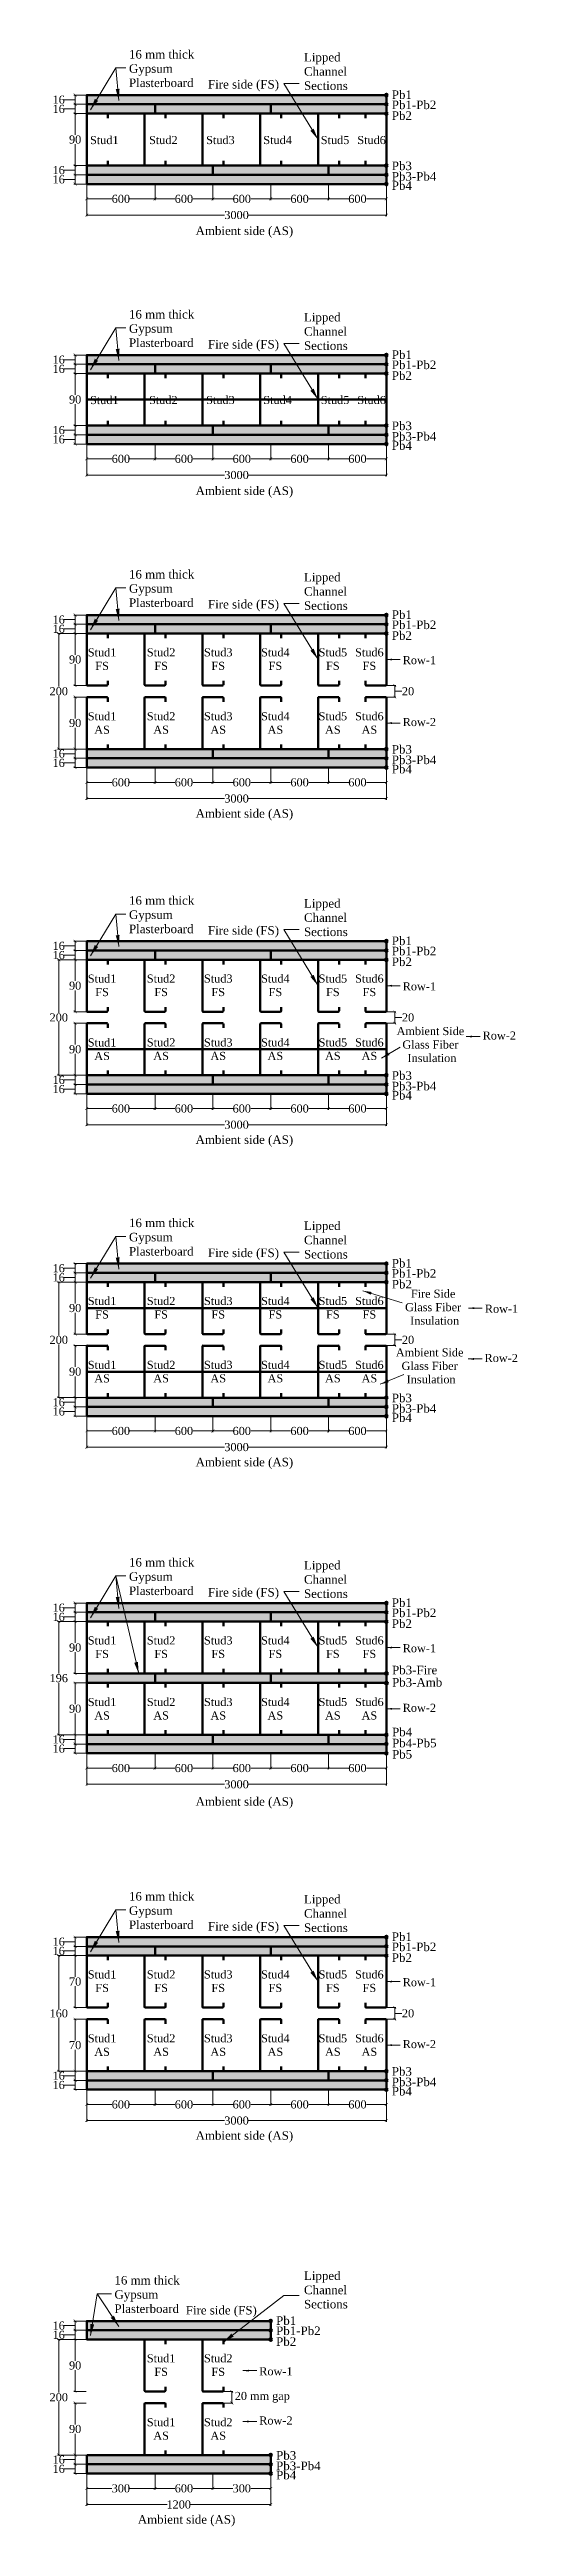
# Model space of a CAD drawing. Header units: millimetres. Extents: x 4760 to 7419, y -378 to 5598.
# Drawn here: x 4760 to 5569, y -378 to 3909 of the extents above; entities that cross this region are included whole.
import ezdxf

# ---------------------------------------------------------------- set-up
doc = ezdxf.new("R2010")
doc.units = ezdxf.units.MM
doc.header["$PDMODE"] = 34
doc.layers.get('0').update_dxf_attribs({"lineweight": 9})
doc.layers.get('Defpoints').update_dxf_attribs({"color": 255})
doc.styles.get("Standard").update_dxf_attribs({"font": 'times.ttf'})
doc.linetypes.add('BATTING', pattern='A,0.00254,-2.54,[134,ltypeshp.shx,S=2.54,R=0,X=-2.54,Y=0],-5.08,[134,ltypeshp.shx,S=2.54,R=180,X=2.54,Y=0],-2.54', length=10.16254)
doc.dimstyles.new('Times new roman', dxfattribs={"dimtxt": 14, "dimasz": 5, "dimexe": 2, "dimexo": 1, "dimgap": 1, "dimtad": 0, "dimtih": 1, "dimtoh": 1, "dimtxsty": 'Standard', "dimblk": 'ARCHTICK', "dimcen": 0, "dimclrd": 256, "dimclre": 256, "dimadec": 0, "dimazin": 0, "dimtfac": 1, "dimtmove": 0, "dimatfit": 3, "dimfxl": 1, "dimlwd": -1, "dimlwe": -1, "dimarcsym": 0})

msp = doc.modelspace()

# ---------------------------------------------------------------- texts
at = {"lineweight": 53, "attachment_point": 1}
for s, insert, char_height, width in [('16 mm thick Gypsum Plasterboard', (4897.009, 3908.443), 14.7814, 115.93848), ('Lipped Channel Sections', (5199.568, 3903.442), 14.7814, 68.45472), ('Fire side (FS)', (5033.636, 3856.57), 14.7814, 121.64572), ('Pb1', (5351.403, 3838.557), 14.7814, 41.76421), ('Pb1-Pb2', (5351.403, 3820.94), 14.7814, 41.76421), ('Pb2', (5351.403, 3802.275), 14.7814, 41.76421), ('Stud1', (4829.62, 3759.613), 14, 41.76421), ('Stud2', (4931.692, 3759.68), 14, 41.76421), ('Stud3', (5030.417, 3759.68), 14, 41.76421), ('Stud4', (5129.199, 3759.68), 14, 41.76421), ('Stud5', (5228.615, 3759.68), 14, 41.76421), ('Stud6', (5291.764, 3759.68), 14, 41.76421), ('Pb3', (5351.403, 3715.358), 14.7814, 41.76421), ('Pb3-Pb4', (5351.403, 3697.182), 14.7814, 41.76421), ('Pb4', (5351.403, 3681.182), 14.7814, 41.76421), ('Ambient side (AS)', (5012.183, 3603), 14.7814, 165.80062), ('16 mm thick Gypsum Plasterboard', (4897.009, 3458.443), 14.7814, 115.93848), ('Lipped Channel Sections', (5199.568, 3453.442), 14.7814, 68.45472), ('Fire side (FS)', (5033.636, 3406.57), 14.7814, 121.64572), ('Pb1', (5351.403, 3388.557), 14.7814, 41.76421), ('Pb1-Pb2', (5351.403, 3370.94), 14.7814, 41.76421), ('Pb2', (5351.403, 3352.275), 14.7814, 41.76421), ('Stud1', (4829.62, 3309.613), 14, 41.76421), ('Stud2', (4931.692, 3309.68), 14, 41.76421), ('Stud3', (5030.417, 3309.68), 14, 41.76421), ('Stud4', (5129.199, 3309.68), 14, 41.76421), ('Stud5', (5228.615, 3309.68), 14, 41.76421), ('Stud6', (5291.764, 3309.68), 14, 41.76421), ('Pb3', (5351.403, 3265.358), 14.7814, 41.76421), ('Pb3-Pb4', (5351.403, 3247.182), 14.7814, 41.76421), ('Pb4', (5351.403, 3231.182), 14.7814, 41.76421), ('Ambient side (AS)', (5012.183, 3153), 14.7814, 165.80062), ('16 mm thick Gypsum Plasterboard', (4897.009, 3008.443), 14.7814, 115.93848), ('Lipped Channel Sections', (5199.568, 3003.442), 14.7814, 68.45472), ('Fire side (FS)', (5033.636, 2956.57), 14.7814, 121.64572), ('Pb1', (5351.403, 2938.557), 14.7814, 41.76421), ('Pb1-Pb2', (5351.403, 2920.94), 14.7814, 41.76421), ('\\pxqc;Stud1\\PFS', (4829.62, 2872.806), 14, 41.76421), ('\\pxqc;Stud2\\PFS', (4931.692, 2872.873), 14, 41.76421), ('\\pxqc;Stud3\\PFS', (5030.417, 2872.873), 14, 41.76421), ('\\pxqc;Stud4\\PFS', (5129.199, 2872.873), 14, 41.76421), ('\\pxqc;Stud5\\PFS', (5228.615, 2872.873), 14, 41.76421), ('\\pxqc;Stud6\\PFS', (5291.764, 2872.873), 14, 41.76421), ('Pb2', (5351.403, 2902.275), 14.7814, 41.76421), ('Row-1', (5370.332, 2859.399), 14, 90.08321), ('\\pxqc;Stud1\\PAS', (4829.62, 2762.233), 14, 41.76421), ('\\pxqc;Stud2\\PAS', (4931.692, 2762.3), 14, 41.76421), ('\\pxqc;Stud3\\PAS', (5030.417, 2762.3), 14, 41.76421), ('\\pxqc;Stud4\\PAS', (5129.199, 2762.3), 14, 41.76421), ('\\pxqc;Stud5\\PAS', (5228.615, 2762.3), 14, 41.76421), ('\\pxqc;Stud6\\PAS', (5291.764, 2762.3), 14, 41.76421), ('Row-2', (5370.332, 2752.221), 14, 90.08321), ('Pb3', (5351.403, 2705.358), 14.7814, 41.76421), ('Pb3-Pb4', (5351.403, 2687.182), 14.7814, 41.76421), ('Pb4', (5351.403, 2671.182), 14.7814, 41.76421), ('Ambient side (AS)', (5012.183, 2594.423), 14.7814, 165.80062), ('16 mm thick Gypsum Plasterboard', (4897.009, 2443.804), 14.7814, 115.93848), ('Lipped Channel Sections', (5199.568, 2438.803), 14.7814, 68.45472), ('Fire side (FS)', (5033.636, 2391.931), 14.7814, 121.64572), ('Pb1', (5351.403, 2373.918), 14.7814, 41.76421), ('Pb1-Pb2', (5351.403, 2356.301), 14.7814, 41.76421), ('Pb2', (5351.403, 2337.636), 14.7814, 41.76421), ('\\pxqc;Stud1\\PFS', (4829.62, 2308.167), 14, 41.76421), ('\\pxqc;Stud2\\PFS', (4931.692, 2308.234), 14, 41.76421), ('\\pxqc;Stud3\\PFS', (5030.417, 2308.234), 14, 41.76421), ('\\pxqc;Stud4\\PFS', (5129.199, 2308.234), 14, 41.76421), ('\\pxqc;Stud5\\PFS', (5228.615, 2308.234), 14, 41.76421), ('\\pxqc;Stud6\\PFS', (5291.764, 2308.234), 14, 41.76421), ('Row-1', (5370.332, 2294.76), 14, 90.08321), ('\\pxqc;Stud1\\PAS', (4829.62, 2197.594), 14, 41.76421), ('\\pxqc;Stud2\\PAS', (4931.692, 2197.66), 14, 41.76421), ('\\pxqc;Stud3\\PAS', (5030.417, 2197.66), 14, 41.76421), ('\\pxqc;Stud4\\PAS', (5129.199, 2197.66), 14, 41.76421), ('\\pxqc;Stud5\\PAS', (5228.615, 2197.66), 14, 41.76421), ('\\pxqc;Stud6\\PAS', (5291.764, 2197.66), 14, 41.76421), ('\\pxqc;Ambient Side\\PGlass Fiber\\P Insulation', (5358.932, 2217.378), 14, 118.51271), ('Row-2', (5508.488, 2209.581), 14, 90.08321), ('Pb3', (5351.403, 2140.719), 14.7814, 41.76421), ('Pb3-Pb4', (5351.403, 2122.543), 14.7814, 41.76421), ('Pb4', (5351.403, 2106.543), 14.7814, 41.76421), ('Ambient side (AS)', (5012.183, 2029.784), 14.7814, 165.80062), ('16 mm thick Gypsum Plasterboard', (4897.009, 1885.716), 14.7814, 115.93848), ('Lipped Channel Sections', (5199.568, 1880.714), 14.7814, 68.45472), ('Fire side (FS)', (5033.636, 1833.843), 14.7814, 121.64572), ('Pb1', (5351.403, 1815.83), 14.7814, 41.76421), ('Pb1-Pb2', (5351.403, 1798.213), 14.7814, 41.76421), ('Pb2', (5351.403, 1779.547), 14.7814, 41.76421), ('\\pxqc;Fire Side\\PGlass Fiber\\P Insulation', (5373.629, 1762.771), 14, 98.42543), ('\\pxqc;Stud1\\PFS', (4829.62, 1750.079), 14, 41.76421), ('\\pxqc;Stud2\\PFS', (4931.692, 1750.146), 14, 41.76421), ('\\pxqc;Stud3\\PFS', (5030.417, 1750.146), 14, 41.76421), ('\\pxqc;Stud4\\PFS', (5129.199, 1750.146), 14, 41.76421), ('\\pxqc;Stud5\\PFS', (5228.615, 1750.146), 14, 41.76421), ('\\pxqc;Stud6\\PFS', (5291.764, 1750.146), 14, 41.76421), ('Row-1', (5512.29, 1736.671), 14, 90.08321), ('\\pxqc;Stud1\\PAS', (4829.62, 1639.505), 14, 41.76421), ('\\pxqc;Stud2\\PAS', (4931.692, 1639.572), 14, 41.76421), ('\\pxqc;Stud3\\PAS', (5030.417, 1639.572), 14, 41.76421), ('\\pxqc;Stud4\\PAS', (5129.199, 1639.572), 14, 41.76421), ('\\pxqc;Stud5\\PAS', (5228.615, 1639.572), 14, 41.76421), ('\\pxqc;Stud6\\PAS', (5291.764, 1639.572), 14, 41.76421), ('\\pxqc;Ambient Side\\PGlass Fiber\\P Insulation', (5357.553, 1661.15), 14, 118.51271), ('Row-2', (5511.821, 1651.493), 14, 90.08321), ('Pb3', (5351.403, 1582.631), 14.7814, 41.76421), ('Pb3-Pb4', (5351.403, 1564.454), 14.7814, 41.76421), ('Pb4', (5351.403, 1548.454), 14.7814, 41.76421), ('Ambient side (AS)', (5012.183, 1471.696), 14.7814, 165.80062), ('16 mm thick Gypsum Plasterboard', (4897.009, 1298.149), 14.7814, 115.93848), ('Lipped Channel Sections', (5199.568, 1293.147), 14.7814, 68.45472), ('Fire side (FS)', (5033.636, 1246.276), 14.7814, 121.64572), ('Pb1', (5351.403, 1228.263), 14.7814, 41.76421), ('Pb1-Pb2', (5351.403, 1210.646), 14.7814, 41.76421), ('\\pxqc;Stud1\\PFS', (4829.62, 1162.512), 14, 41.76421), ('\\pxqc;Stud2\\PFS', (4931.692, 1162.579), 14, 41.76421), ('\\pxqc;Stud3\\PFS', (5030.417, 1162.579), 14, 41.76421), ('\\pxqc;Stud4\\PFS', (5129.199, 1162.579), 14, 41.76421), ('\\pxqc;Stud5\\PFS', (5228.615, 1162.579), 14, 41.76421), ('\\pxqc;Stud6\\PFS', (5291.764, 1162.579), 14, 41.76421), ('Pb2', (5351.403, 1191.98), 14.7814, 41.76421), ('Row-1', (5370.332, 1149.104), 14, 90.08321), ('Pb3-Fire', (5351.871, 1111.674), 14.7814, 29.23495), ('Pb3-Amb', (5351.871, 1090.402), 14.7814, 29.23495), ('\\pxqc;Stud1\\PAS', (4829.62, 1055.938), 14, 41.76421), ('\\pxqc;Stud2\\PAS', (4931.692, 1056.005), 14, 41.76421), ('\\pxqc;Stud3\\PAS', (5030.417, 1056.005), 14, 41.76421), ('\\pxqc;Stud4\\PAS', (5129.199, 1056.005), 14, 41.76421), ('\\pxqc;Stud5\\PAS', (5228.615, 1056.005), 14, 41.76421), ('\\pxqc;Stud6\\PAS', (5291.764, 1056.005), 14, 41.76421), ('Row-2', (5370.332, 1045.926), 14, 90.08321), ('Pb4', (5351.87, 1004.428), 14.7814, 29.23495), ('Pb4-Pb5', (5351.87, 985.343), 14.7814, 29.23495), ('Pb5', (5351.87, 965.827), 14.7814, 29.23495), ('Ambient side (AS)', (5012.183, 884.129), 14.7814, 165.80062), ('16 mm thick Gypsum Plasterboard', (4897.009, 719.992), 14.7814, 115.93848), ('Lipped Channel Sections', (5199.568, 714.99), 14.7814, 68.45472), ('Fire side (FS)', (5033.636, 668.118), 14.7814, 121.64572), ('Pb1', (5351.403, 650.105), 14.7814, 41.76421), ('Pb1-Pb2', (5351.403, 632.488), 14.7814, 41.76421), ('Pb2', (5351.403, 613.823), 14.7814, 41.76421), ('\\pxqc;Stud1\\PFS', (4829.62, 584.355), 14, 41.76421), ('\\pxqc;Stud2\\PFS', (4931.692, 584.421), 14, 41.76421), ('\\pxqc;Stud3\\PFS', (5030.417, 584.421), 14, 41.76421), ('\\pxqc;Stud4\\PFS', (5129.199, 584.421), 14, 41.76421), ('\\pxqc;Stud5\\PFS', (5228.615, 584.421), 14, 41.76421), ('\\pxqc;Stud6\\PFS', (5291.764, 584.421), 14, 41.76421), ('Row-1', (5370.332, 570.947), 14, 90.08321), ('\\pxqc;Stud1\\PAS', (4829.62, 473.781), 14, 41.76421), ('\\pxqc;Stud2\\PAS', (4931.692, 473.848), 14, 41.76421), ('\\pxqc;Stud3\\PAS', (5030.417, 473.848), 14, 41.76421), ('\\pxqc;Stud4\\PAS', (5129.199, 473.848), 14, 41.76421), ('\\pxqc;Stud5\\PAS', (5228.615, 473.848), 14, 41.76421), ('\\pxqc;Stud6\\PAS', (5291.764, 473.848), 14, 41.76421), ('Row-2', (5370.332, 463.769), 14, 90.08321), ('Pb3', (5351.403, 416.906), 14.7814, 41.76421), ('Pb3-Pb4', (5351.403, 398.73), 14.7814, 41.76421), ('Pb4', (5351.403, 382.73), 14.7814, 41.76421), ('Ambient side (AS)', (5012.183, 305.972), 14.7814, 165.80062), ('16 mm thick Gypsum Plasterboard', (4871.902, 55.464), 14.7814, 115.93848), ('Lipped Channel Sections', (5199.568, 63.334), 14.7814, 68.45472), ('Fire side (FS)', (4995.175, 3.591), 14.7814, 121.64572), ('Pb1', (5151.403, -14.422), 14.7814, 41.76421), ('Pb1-Pb2', (5151.403, -32.039), 14.7814, 41.76421), ('\\pxqc;Stud1\\PFS', (4931.692, -80.106), 14, 41.76421), ('\\pxqc;Stud2\\PFS', (5030.417, -80.106), 14, 41.76421), ('Pb2', (5151.403, -50.705), 14.7814, 41.76421), ('Row-1', (5122.255, -102.516), 14, 90.08321), ('\\pxqc;Stud1\\PAS', (4931.692, -190.68), 14, 41.76421), ('\\pxqc;Stud2\\PAS', (5030.417, -190.68), 14, 41.76421), ('Row-2', (5122.255, -187.695), 14, 90.08321), ('Pb3', (5151.403, -247.621), 14.7814, 41.76421), ('Pb3-Pb4', (5151.403, -265.797), 14.7814, 41.76421), ('Pb4', (5151.403, -281.797), 14.7814, 41.76421), ('Ambient side (AS)', (4912.232, -358.556), 14.7814, 165.80062)]:
    msp.add_mtext(s, dxfattribs=dict(at, insert=insert, char_height=char_height, width=width))

# ---------------------------------------------------------------- blocks, each defined once
blk = doc.blocks.new('Stud')
at = {"lineweight": 120}
for p, q in [((4630.2, 1668.9), (4630.2, 1756.4)), ((4631.5, 1757.6), (4665.2, 1757.6)), ((4666.5, 1756.4), (4666.5, 1749.6)), ((4666.5, 1675.6), (4666.5, 1668.9)), ((4631.5, 1667.6), (4665.2, 1667.6))]:
    blk.add_line(p, q, dxfattribs=at)
for centre, start, end in [((4631.5, 1756.4), 90, 180), ((4665.2, 1756.4), 0, 90), ((4631.5, 1668.9), 180, 270), ((4665.2, 1668.9), 270, 0)]:
    blk.add_arc(centre, 1.25, start, end, dxfattribs=at)
blk = doc.blocks.new('_ArchTick')
at = {"color": 0, "linetype": 'ByBlock', "const_width": 0.15}
blk.add_lwpolyline([(-0.5, -0.5), (0.5, 0.5)], dxfattribs=at)
blk = doc.blocks.new('*D175')
at = {"transparency": 16777216}
for p, q in [((4822.9, -54.5), (4801.9, -54.5)), ((4803.9, -54.5), (4803.9, -91.4)), ((4803.9, -144.5), (4803.9, -107.6)), ((4822.9, -144.5), (4801.9, -144.5))]:
    blk.add_line(p, q, dxfattribs=at)
at = {"layer": 'Defpoints', "color": 0, "lineweight": 53, "transparency": 16777216}
for p in [(4823.9, -54.5), (4803.9, -144.5), (4823.9, -144.5)]:
    blk.add_point(p, dxfattribs=at)
at = {"transparency": 16777216, "xscale": 5, "yscale": 5, "zscale": 5}
for p, rotation in [((4803.9, -54.5), 90), ((4803.9, -144.5), 270)]:
    blk.add_blockref('_ArchTick', p, dxfattribs=dict(at, rotation=rotation))
at = {"color": 0, "lineweight": 53, "transparency": 16777216, "insert": (4803.9, -99.5), "char_height": 14, "attachment_point": 5}
blk.add_mtext('90', dxfattribs=at)
blk = doc.blocks.new('*D176')
at = {"transparency": 16777216}
for p, q in [((4822.9, -38.5), (4801.9, -38.5)), ((4803.9, -38.5), (4803.9, -54.5)), ((4787.2, -46.5), (4785.2, -46.5)), ((4803.9, -46.5), (4787.2, -46.5)), ((4822.9, -54.5), (4801.9, -54.5))]:
    blk.add_line(p, q, dxfattribs=at)
at = {"layer": 'Defpoints', "color": 0, "lineweight": 53, "transparency": 16777216}
for p in [(4823.9, -38.5), (4803.9, -54.5), (4823.9, -54.5)]:
    blk.add_point(p, dxfattribs=at)
at = {"transparency": 16777216, "xscale": 5, "yscale": 5, "zscale": 5}
for p, rotation in [((4803.9, -38.5), 90), ((4803.9, -54.5), 270)]:
    blk.add_blockref('_ArchTick', p, dxfattribs=dict(at, rotation=rotation))
at = {"color": 0, "lineweight": 53, "transparency": 16777216, "insert": (4775.4, -46.5), "char_height": 14, "attachment_point": 5}
blk.add_mtext('16', dxfattribs=at)
blk = doc.blocks.new('*D177')
at = {"transparency": 16777216}
for p, q in [((4787.2, -30.5), (4785.2, -30.5)), ((4803.9, -30.5), (4787.2, -30.5)), ((4822.9, -22.5), (4801.9, -22.5)), ((4822.9, -38.5), (4801.9, -38.5)), ((4803.9, -22.5), (4803.9, -38.5))]:
    blk.add_line(p, q, dxfattribs=at)
at = {"layer": 'Defpoints', "color": 0, "lineweight": 53, "transparency": 16777216}
for p in [(4803.9, -38.5), (4823.9, -22.5), (4823.9, -38.5)]:
    blk.add_point(p, dxfattribs=at)
at = {"transparency": 16777216, "xscale": 5, "yscale": 5, "zscale": 5}
for p, rotation in [((4803.9, -22.5), 90), ((4803.9, -38.5), 270)]:
    blk.add_blockref('_ArchTick', p, dxfattribs=dict(at, rotation=rotation))
at = {"color": 0, "lineweight": 53, "transparency": 16777216, "insert": (4775.4, -30.5), "char_height": 14, "attachment_point": 5}
blk.add_mtext('16', dxfattribs=at)
blk = doc.blocks.new('*D178')
at = {"transparency": 16777216}
for p, q in [((4787.2, -278.5), (4785.2, -278.5)), ((4803.9, -278.5), (4787.2, -278.5)), ((4822.9, -270.5), (4801.9, -270.5)), ((4822.9, -286.5), (4801.9, -286.5)), ((4803.9, -270.5), (4803.9, -286.5))]:
    blk.add_line(p, q, dxfattribs=at)
at = {"layer": 'Defpoints', "color": 0, "lineweight": 53, "transparency": 16777216}
for p in [(4803.9, -286.5), (4823.9, -270.5), (4823.9, -286.5)]:
    blk.add_point(p, dxfattribs=at)
at = {"transparency": 16777216, "xscale": 5, "yscale": 5, "zscale": 5}
for p, rotation in [((4803.9, -270.5), 90), ((4803.9, -286.5), 270)]:
    blk.add_blockref('_ArchTick', p, dxfattribs=dict(at, rotation=rotation))
at = {"color": 0, "lineweight": 53, "transparency": 16777216, "insert": (4775.4, -278.5), "char_height": 14, "attachment_point": 5}
blk.add_mtext('16', dxfattribs=at)
blk = doc.blocks.new('*D179')
at = {"transparency": 16777216}
for p, q in [((4822.9, -254.5), (4801.9, -254.5)), ((4803.9, -254.5), (4803.9, -270.5)), ((4787.2, -262.5), (4785.2, -262.5)), ((4803.9, -262.5), (4787.2, -262.5)), ((4822.9, -270.5), (4801.9, -270.5))]:
    blk.add_line(p, q, dxfattribs=at)
at = {"layer": 'Defpoints', "color": 0, "lineweight": 53, "transparency": 16777216}
for p in [(4823.9, -254.5), (4803.9, -270.5), (4823.9, -270.5)]:
    blk.add_point(p, dxfattribs=at)
at = {"transparency": 16777216, "xscale": 5, "yscale": 5, "zscale": 5}
for p, rotation in [((4803.9, -254.5), 90), ((4803.9, -270.5), 270)]:
    blk.add_blockref('_ArchTick', p, dxfattribs=dict(at, rotation=rotation))
at = {"color": 0, "lineweight": 53, "transparency": 16777216, "insert": (4775.4, -262.5), "char_height": 14, "attachment_point": 5}
blk.add_mtext('16', dxfattribs=at)
blk = doc.blocks.new('*D189')
at = {"transparency": 16777216}
for p, q in [((4823.9, -287.5), (4823.9, -342.2)), ((5142, -287.5), (5142, -342.2)), ((4823.9, -340.2), (4962.9, -340.2)), ((5142, -340.2), (5003.1, -340.2))]:
    blk.add_line(p, q, dxfattribs=at)
at = {"layer": 'Defpoints', "color": 0, "lineweight": 53, "transparency": 16777216}
for p in [(4823.9, -286.5), (5142, -286.5), (5142, -340.2)]:
    blk.add_point(p, dxfattribs=at)
at = {"transparency": 16777216, "xscale": 5, "yscale": 5, "zscale": 5, "rotation": 180}
blk.add_blockref('_ArchTick', (4823.9, -340.2), dxfattribs=at)
at = {"transparency": 16777216, "xscale": 5, "yscale": 5, "zscale": 5}
blk.add_blockref('_ArchTick', (5142, -340.2), dxfattribs=at)
at = {"color": 0, "lineweight": 53, "transparency": 16777216, "insert": (4983, -340.2), "char_height": 14, "attachment_point": 5}
blk.add_mtext('1200', dxfattribs=at)
blk = doc.blocks.new('*D180')
at = {"transparency": 16777216}
for p, q in [((4823.9, -287.5), (4823.9, -314.2)), ((4942, -287.5), (4942, -314.2)), ((4823.9, -312.2), (4867.2, -312.2)), ((4942, -312.2), (4898.7, -312.2))]:
    blk.add_line(p, q, dxfattribs=at)
at = {"layer": 'Defpoints', "color": 0, "lineweight": 53, "transparency": 16777216}
for p in [(4823.9, -286.5), (4942, -286.5), (4942, -312.2)]:
    blk.add_point(p, dxfattribs=at)
at = {"transparency": 16777216, "xscale": 5, "yscale": 5, "zscale": 5, "rotation": 180}
blk.add_blockref('_ArchTick', (4823.9, -312.2), dxfattribs=at)
at = {"transparency": 16777216, "xscale": 5, "yscale": 5, "zscale": 5}
blk.add_blockref('_ArchTick', (4942, -312.2), dxfattribs=at)
at = {"color": 0, "lineweight": 53, "transparency": 16777216, "insert": (4883, -312.2), "char_height": 14, "attachment_point": 5}
blk.add_mtext('300', dxfattribs=at)
blk = doc.blocks.new('*D181')
at = {"transparency": 16777216}
for p, q in [((4942, -287.5), (4942, -314.2)), ((5042, -287.5), (5042, -314.2)), ((4942, -312.2), (4976.3, -312.2)), ((5042, -312.2), (5007.7, -312.2))]:
    blk.add_line(p, q, dxfattribs=at)
at = {"layer": 'Defpoints', "color": 0, "lineweight": 53, "transparency": 16777216}
for p in [(4942, -286.5), (5042, -286.5), (5042, -312.2)]:
    blk.add_point(p, dxfattribs=at)
at = {"transparency": 16777216, "xscale": 5, "yscale": 5, "zscale": 5, "rotation": 180}
blk.add_blockref('_ArchTick', (4942, -312.2), dxfattribs=at)
at = {"transparency": 16777216, "xscale": 5, "yscale": 5, "zscale": 5}
blk.add_blockref('_ArchTick', (5042, -312.2), dxfattribs=at)
at = {"color": 0, "lineweight": 53, "transparency": 16777216, "insert": (4992, -312.2), "char_height": 14, "attachment_point": 5}
blk.add_mtext('600', dxfattribs=at)
blk = doc.blocks.new('*D182')
at = {"transparency": 16777216}
for p, q in [((5042, -287.5), (5042, -314.2)), ((5142, -287.5), (5142, -314.2)), ((5042, -312.2), (5076.3, -312.2)), ((5142, -312.2), (5107.7, -312.2))]:
    blk.add_line(p, q, dxfattribs=at)
at = {"layer": 'Defpoints', "color": 0, "lineweight": 53, "transparency": 16777216}
for p in [(5042, -286.5), (5142, -286.5), (5142, -312.2)]:
    blk.add_point(p, dxfattribs=at)
at = {"transparency": 16777216, "xscale": 5, "yscale": 5, "zscale": 5, "rotation": 180}
blk.add_blockref('_ArchTick', (5042, -312.2), dxfattribs=at)
at = {"transparency": 16777216, "xscale": 5, "yscale": 5, "zscale": 5}
blk.add_blockref('_ArchTick', (5142, -312.2), dxfattribs=at)
at = {"color": 0, "lineweight": 53, "transparency": 16777216, "insert": (5092, -312.2), "char_height": 14, "attachment_point": 5}
blk.add_mtext('300', dxfattribs=at)
blk = doc.blocks.new('*D185')
at = {"transparency": 16777216}
for p, q in [((4822.9, -164.5), (4801.9, -164.5)), ((4803.9, -164.5), (4803.9, -201.4)), ((4822.9, -254.5), (4801.9, -254.5)), ((4803.9, -254.5), (4803.9, -217.6))]:
    blk.add_line(p, q, dxfattribs=at)
at = {"layer": 'Defpoints', "color": 0, "lineweight": 53, "transparency": 16777216}
for p in [(4823.9, -164.5), (4803.9, -254.5), (4823.9, -254.5)]:
    blk.add_point(p, dxfattribs=at)
at = {"transparency": 16777216, "xscale": 5, "yscale": 5, "zscale": 5}
for p, rotation in [((4803.9, -164.5), 90), ((4803.9, -254.5), 270)]:
    blk.add_blockref('_ArchTick', p, dxfattribs=dict(at, rotation=rotation))
at = {"color": 0, "lineweight": 53, "transparency": 16777216, "insert": (4803.9, -209.5), "char_height": 14, "attachment_point": 5}
blk.add_mtext('90', dxfattribs=at)
blk = doc.blocks.new('*D186')
at = {"transparency": 16777216}
for p, q in [((4822.9, -38.5), (4801.9, -38.5)), ((4803.9, -38.5), (4803.9, -54.5)), ((4787.2, -46.5), (4785.2, -46.5)), ((4803.9, -46.5), (4787.2, -46.5)), ((4822.9, -54.5), (4801.9, -54.5))]:
    blk.add_line(p, q, dxfattribs=at)
at = {"layer": 'Defpoints', "color": 0, "lineweight": 53, "transparency": 16777216}
for p in [(4823.9, -38.5), (4803.9, -54.5), (4823.9, -54.5)]:
    blk.add_point(p, dxfattribs=at)
at = {"transparency": 16777216, "xscale": 5, "yscale": 5, "zscale": 5}
for p, rotation in [((4803.9, -38.5), 90), ((4803.9, -54.5), 270)]:
    blk.add_blockref('_ArchTick', p, dxfattribs=dict(at, rotation=rotation))
at = {"color": 0, "lineweight": 53, "transparency": 16777216, "insert": (4775.4, -46.5), "char_height": 14, "attachment_point": 5}
blk.add_mtext('16', dxfattribs=at)
blk = doc.blocks.new('*D187')
at = {"transparency": 16777216}
for p, q in [((4787.2, -30.5), (4785.2, -30.5)), ((4803.9, -30.5), (4787.2, -30.5)), ((4822.9, -22.5), (4801.9, -22.5)), ((4822.9, -38.5), (4801.9, -38.5)), ((4803.9, -22.5), (4803.9, -38.5))]:
    blk.add_line(p, q, dxfattribs=at)
at = {"layer": 'Defpoints', "color": 0, "lineweight": 53, "transparency": 16777216}
for p in [(4803.9, -38.5), (4823.9, -22.5), (4823.9, -38.5)]:
    blk.add_point(p, dxfattribs=at)
at = {"transparency": 16777216, "xscale": 5, "yscale": 5, "zscale": 5}
for p, rotation in [((4803.9, -22.5), 90), ((4803.9, -38.5), 270)]:
    blk.add_blockref('_ArchTick', p, dxfattribs=dict(at, rotation=rotation))
at = {"color": 0, "lineweight": 53, "transparency": 16777216, "insert": (4775.4, -30.5), "char_height": 14, "attachment_point": 5}
blk.add_mtext('16', dxfattribs=at)
blk = doc.blocks.new('*D188')
at = {"transparency": 16777216}
for p, q in [((4822.9, -54.5), (4773.6, -54.5)), ((4775.6, -54.5), (4775.6, -146.4)), ((4775.6, -254.5), (4775.6, -162.6)), ((4822.9, -254.5), (4773.6, -254.5))]:
    blk.add_line(p, q, dxfattribs=at)
at = {"layer": 'Defpoints', "color": 0, "lineweight": 53, "transparency": 16777216}
for p in [(4823.9, -54.5), (4775.6, -254.5), (4823.9, -254.5)]:
    blk.add_point(p, dxfattribs=at)
at = {"transparency": 16777216, "xscale": 5, "yscale": 5, "zscale": 5}
for p, rotation in [((4775.6, -54.5), 90), ((4775.6, -254.5), 270)]:
    blk.add_blockref('_ArchTick', p, dxfattribs=dict(at, rotation=rotation))
at = {"color": 0, "lineweight": 53, "transparency": 16777216, "insert": (4775.6, -154.5), "char_height": 14, "attachment_point": 5}
blk.add_mtext('200', dxfattribs=at)
blk = doc.blocks.new('*D190')
at = {"transparency": 16777216}
for p, q in [((5059.9, -144.5), (5076.7, -144.5)), ((5059.9, -164.5), (5076.7, -164.5)), ((5074.7, -144.5), (5074.7, -164.5))]:
    blk.add_line(p, q, dxfattribs=at)
at = {"layer": 'Defpoints', "color": 0, "lineweight": 53, "transparency": 16777216}
for p in [(5058.9, -144.5), (5058.9, -164.5), (5074.7, -164.5)]:
    blk.add_point(p, dxfattribs=at)
at = {"transparency": 16777216, "xscale": 5, "yscale": 5, "zscale": 5}
for p, rotation in [((5074.7, -144.5), 90), ((5074.7, -164.5), 270)]:
    blk.add_blockref('_ArchTick', p, dxfattribs=dict(at, rotation=rotation))
at = {"color": 0, "lineweight": 53, "transparency": 16777216, "insert": (5127.5, -154.5), "char_height": 14, "attachment_point": 5}
blk.add_mtext('20 mm gap', dxfattribs=at)
blk = doc.blocks.new('*D135')
at = {"transparency": 16777216}
for p, q in [((4822.9, 610), (4801.9, 610)), ((4803.9, 610), (4803.9, 573.2)), ((4822.9, 520), (4801.9, 520)), ((4803.9, 520), (4803.9, 556.9))]:
    blk.add_line(p, q, dxfattribs=at)
at = {"layer": 'Defpoints', "color": 0, "lineweight": 53, "transparency": 16777216}
for p in [(4823.9, 610), (4803.9, 520), (4823.9, 520)]:
    blk.add_point(p, dxfattribs=at)
at = {"transparency": 16777216, "xscale": 5, "yscale": 5, "zscale": 5}
for p, rotation in [((4803.9, 610), 90), ((4803.9, 520), 270)]:
    blk.add_blockref('_ArchTick', p, dxfattribs=dict(at, rotation=rotation))
at = {"color": 0, "lineweight": 53, "transparency": 16777216, "insert": (4803.9, 565), "char_height": 14, "attachment_point": 5}
blk.add_mtext('70', dxfattribs=at)
blk = doc.blocks.new('*D136')
at = {"transparency": 16777216}
for p, q in [((4787.2, 618), (4785.2, 618)), ((4803.9, 618), (4787.2, 618)), ((4822.9, 626), (4801.9, 626)), ((4822.9, 610), (4801.9, 610)), ((4803.9, 626), (4803.9, 610))]:
    blk.add_line(p, q, dxfattribs=at)
at = {"layer": 'Defpoints', "color": 0, "lineweight": 53, "transparency": 16777216}
for p in [(4803.9, 610), (4823.9, 626), (4823.9, 610)]:
    blk.add_point(p, dxfattribs=at)
at = {"transparency": 16777216, "xscale": 5, "yscale": 5, "zscale": 5}
for p, rotation in [((4803.9, 626), 90), ((4803.9, 610), 270)]:
    blk.add_blockref('_ArchTick', p, dxfattribs=dict(at, rotation=rotation))
at = {"color": 0, "lineweight": 53, "transparency": 16777216, "insert": (4775.4, 618), "char_height": 14, "attachment_point": 5}
blk.add_mtext('16', dxfattribs=at)
blk = doc.blocks.new('*D137')
at = {"transparency": 16777216}
for p, q in [((4787.2, 634), (4785.2, 634)), ((4803.9, 634), (4787.2, 634)), ((4822.9, 642), (4801.9, 642)), ((4822.9, 626), (4801.9, 626)), ((4803.9, 642), (4803.9, 626))]:
    blk.add_line(p, q, dxfattribs=at)
at = {"layer": 'Defpoints', "color": 0, "lineweight": 53, "transparency": 16777216}
for p in [(4803.9, 626), (4823.9, 642), (4823.9, 626)]:
    blk.add_point(p, dxfattribs=at)
at = {"transparency": 16777216, "xscale": 5, "yscale": 5, "zscale": 5}
for p, rotation in [((4803.9, 642), 90), ((4803.9, 626), 270)]:
    blk.add_blockref('_ArchTick', p, dxfattribs=dict(at, rotation=rotation))
at = {"color": 0, "lineweight": 53, "transparency": 16777216, "insert": (4775.4, 634), "char_height": 14, "attachment_point": 5}
blk.add_mtext('16', dxfattribs=at)
blk = doc.blocks.new('*D138')
at = {"transparency": 16777216}
for p, q in [((4787.2, 386), (4785.2, 386)), ((4803.9, 386), (4787.2, 386)), ((4822.9, 394), (4801.9, 394)), ((4803.9, 394), (4803.9, 378)), ((4822.9, 378), (4801.9, 378))]:
    blk.add_line(p, q, dxfattribs=at)
at = {"layer": 'Defpoints', "color": 0, "lineweight": 53, "transparency": 16777216}
for p in [(4823.9, 394), (4803.9, 378), (4823.9, 378)]:
    blk.add_point(p, dxfattribs=at)
at = {"transparency": 16777216, "xscale": 5, "yscale": 5, "zscale": 5}
for p, rotation in [((4803.9, 394), 90), ((4803.9, 378), 270)]:
    blk.add_blockref('_ArchTick', p, dxfattribs=dict(at, rotation=rotation))
at = {"color": 0, "lineweight": 53, "transparency": 16777216, "insert": (4775.4, 386), "char_height": 14, "attachment_point": 5}
blk.add_mtext('16', dxfattribs=at)
blk = doc.blocks.new('*D139')
at = {"transparency": 16777216}
for p, q in [((4787.2, 402), (4785.2, 402)), ((4803.9, 402), (4787.2, 402)), ((4822.9, 410), (4801.9, 410)), ((4822.9, 394), (4801.9, 394)), ((4803.9, 410), (4803.9, 394))]:
    blk.add_line(p, q, dxfattribs=at)
at = {"layer": 'Defpoints', "color": 0, "lineweight": 53, "transparency": 16777216}
for p in [(4803.9, 394), (4823.9, 410), (4823.9, 394)]:
    blk.add_point(p, dxfattribs=at)
at = {"transparency": 16777216, "xscale": 5, "yscale": 5, "zscale": 5}
for p, rotation in [((4803.9, 410), 90), ((4803.9, 394), 270)]:
    blk.add_blockref('_ArchTick', p, dxfattribs=dict(at, rotation=rotation))
at = {"color": 0, "lineweight": 53, "transparency": 16777216, "insert": (4775.4, 402), "char_height": 14, "attachment_point": 5}
blk.add_mtext('16', dxfattribs=at)
blk = doc.blocks.new('*D148')
at = {"transparency": 16777216}
for p, q in [((4823.9, 377), (4823.9, 322.4)), ((5342, 377), (5342, 322.4)), ((4823.9, 324.4), (5062.1, 324.4)), ((5342, 324.4), (5103.9, 324.4))]:
    blk.add_line(p, q, dxfattribs=at)
at = {"layer": 'Defpoints', "color": 0, "lineweight": 53, "transparency": 16777216}
for p in [(4823.9, 378), (5342, 378), (5342, 324.4)]:
    blk.add_point(p, dxfattribs=at)
at = {"transparency": 16777216, "xscale": 5, "yscale": 5, "zscale": 5, "rotation": 180}
blk.add_blockref('_ArchTick', (4823.9, 324.4), dxfattribs=at)
at = {"transparency": 16777216, "xscale": 5, "yscale": 5, "zscale": 5}
blk.add_blockref('_ArchTick', (5342, 324.4), dxfattribs=at)
at = {"color": 0, "lineweight": 53, "transparency": 16777216, "insert": (5083, 324.4), "char_height": 14, "attachment_point": 5}
blk.add_mtext('3000', dxfattribs=at)
blk = doc.blocks.new('*D140')
at = {"transparency": 16777216}
for p, q in [((4823.9, 377), (4823.9, 350.3)), ((4823.9, 352.3), (4867.3, 352.3)), ((4942, 352.3), (4898.7, 352.3)), ((4942, 377), (4942, 350.3))]:
    blk.add_line(p, q, dxfattribs=at)
at = {"layer": 'Defpoints', "color": 0, "lineweight": 53, "transparency": 16777216}
for p in [(4823.9, 378), (4942, 378), (4942, 352.3)]:
    blk.add_point(p, dxfattribs=at)
at = {"transparency": 16777216, "xscale": 5, "yscale": 5, "zscale": 5, "rotation": 180}
blk.add_blockref('_ArchTick', (4823.9, 352.3), dxfattribs=at)
at = {"transparency": 16777216, "xscale": 5, "yscale": 5, "zscale": 5}
blk.add_blockref('_ArchTick', (4942, 352.3), dxfattribs=at)
at = {"color": 0, "lineweight": 53, "transparency": 16777216, "insert": (4883, 352.3), "char_height": 14, "attachment_point": 5}
blk.add_mtext('600', dxfattribs=at)
blk = doc.blocks.new('*D141')
at = {"transparency": 16777216}
for p, q in [((4942, 377), (4942, 350.3)), ((4942, 352.3), (4976.3, 352.3)), ((5042, 352.3), (5007.7, 352.3)), ((5042, 377), (5042, 350.3))]:
    blk.add_line(p, q, dxfattribs=at)
at = {"layer": 'Defpoints', "color": 0, "lineweight": 53, "transparency": 16777216}
for p in [(4942, 378), (5042, 378), (5042, 352.3)]:
    blk.add_point(p, dxfattribs=at)
at = {"transparency": 16777216, "xscale": 5, "yscale": 5, "zscale": 5, "rotation": 180}
blk.add_blockref('_ArchTick', (4942, 352.3), dxfattribs=at)
at = {"transparency": 16777216, "xscale": 5, "yscale": 5, "zscale": 5}
blk.add_blockref('_ArchTick', (5042, 352.3), dxfattribs=at)
at = {"color": 0, "lineweight": 53, "transparency": 16777216, "insert": (4992, 352.3), "char_height": 14, "attachment_point": 5}
blk.add_mtext('600', dxfattribs=at)
blk = doc.blocks.new('*D142')
at = {"transparency": 16777216}
for p, q in [((5042, 377), (5042, 350.3)), ((5042, 352.3), (5076.3, 352.3)), ((5142, 352.3), (5107.7, 352.3)), ((5142, 377), (5142, 350.3))]:
    blk.add_line(p, q, dxfattribs=at)
at = {"layer": 'Defpoints', "color": 0, "lineweight": 53, "transparency": 16777216}
for p in [(5042, 378), (5142, 378), (5142, 352.3)]:
    blk.add_point(p, dxfattribs=at)
at = {"transparency": 16777216, "xscale": 5, "yscale": 5, "zscale": 5, "rotation": 180}
blk.add_blockref('_ArchTick', (5042, 352.3), dxfattribs=at)
at = {"transparency": 16777216, "xscale": 5, "yscale": 5, "zscale": 5}
blk.add_blockref('_ArchTick', (5142, 352.3), dxfattribs=at)
at = {"color": 0, "lineweight": 53, "transparency": 16777216, "insert": (5092, 352.3), "char_height": 14, "attachment_point": 5}
blk.add_mtext('600', dxfattribs=at)
blk = doc.blocks.new('*D143')
at = {"transparency": 16777216}
for p, q in [((5142, 377), (5142, 350.3)), ((5142, 352.3), (5176.3, 352.3)), ((5242, 352.3), (5207.7, 352.3)), ((5242, 377), (5242, 350.3))]:
    blk.add_line(p, q, dxfattribs=at)
at = {"layer": 'Defpoints', "color": 0, "lineweight": 53, "transparency": 16777216}
for p in [(5142, 378), (5242, 378), (5242, 352.3)]:
    blk.add_point(p, dxfattribs=at)
at = {"transparency": 16777216, "xscale": 5, "yscale": 5, "zscale": 5, "rotation": 180}
blk.add_blockref('_ArchTick', (5142, 352.3), dxfattribs=at)
at = {"transparency": 16777216, "xscale": 5, "yscale": 5, "zscale": 5}
blk.add_blockref('_ArchTick', (5242, 352.3), dxfattribs=at)
at = {"color": 0, "lineweight": 53, "transparency": 16777216, "insert": (5192, 352.3), "char_height": 14, "attachment_point": 5}
blk.add_mtext('600', dxfattribs=at)
blk = doc.blocks.new('*D144')
at = {"transparency": 16777216}
for p, q in [((5242, 377), (5242, 350.3)), ((5242, 352.3), (5276.3, 352.3)), ((5342, 352.3), (5307.7, 352.3)), ((5342, 377), (5342, 350.3))]:
    blk.add_line(p, q, dxfattribs=at)
at = {"layer": 'Defpoints', "color": 0, "lineweight": 53, "transparency": 16777216}
for p in [(5242, 378), (5342, 378), (5342, 352.3)]:
    blk.add_point(p, dxfattribs=at)
at = {"transparency": 16777216, "xscale": 5, "yscale": 5, "zscale": 5, "rotation": 180}
blk.add_blockref('_ArchTick', (5242, 352.3), dxfattribs=at)
at = {"transparency": 16777216, "xscale": 5, "yscale": 5, "zscale": 5}
blk.add_blockref('_ArchTick', (5342, 352.3), dxfattribs=at)
at = {"color": 0, "lineweight": 53, "transparency": 16777216, "insert": (5292, 352.3), "char_height": 14, "attachment_point": 5}
blk.add_mtext('600', dxfattribs=at)
blk = doc.blocks.new('*D134')
at = {"transparency": 16777216}
for p, q in [((4822.9, 500), (4801.9, 500)), ((4803.9, 500), (4803.9, 463.2)), ((4803.9, 410), (4803.9, 446.9)), ((4822.9, 410), (4801.9, 410))]:
    blk.add_line(p, q, dxfattribs=at)
at = {"layer": 'Defpoints', "color": 0, "lineweight": 53, "transparency": 16777216}
for p in [(4823.9, 500), (4803.9, 410), (4823.9, 410)]:
    blk.add_point(p, dxfattribs=at)
at = {"transparency": 16777216, "xscale": 5, "yscale": 5, "zscale": 5}
for p, rotation in [((4803.9, 500), 90), ((4803.9, 410), 270)]:
    blk.add_blockref('_ArchTick', p, dxfattribs=dict(at, rotation=rotation))
at = {"color": 0, "lineweight": 53, "transparency": 16777216, "insert": (4803.9, 455), "char_height": 14, "attachment_point": 5}
blk.add_mtext('70', dxfattribs=at)
blk = doc.blocks.new('*D145')
at = {"transparency": 16777216}
for p, q in [((4787.2, 618), (4785.2, 618)), ((4803.9, 618), (4787.2, 618)), ((4822.9, 626), (4801.9, 626)), ((4822.9, 610), (4801.9, 610)), ((4803.9, 626), (4803.9, 610))]:
    blk.add_line(p, q, dxfattribs=at)
at = {"layer": 'Defpoints', "color": 0, "lineweight": 53, "transparency": 16777216}
for p in [(4803.9, 610), (4823.9, 626), (4823.9, 610)]:
    blk.add_point(p, dxfattribs=at)
at = {"transparency": 16777216, "xscale": 5, "yscale": 5, "zscale": 5}
for p, rotation in [((4803.9, 626), 90), ((4803.9, 610), 270)]:
    blk.add_blockref('_ArchTick', p, dxfattribs=dict(at, rotation=rotation))
at = {"color": 0, "lineweight": 53, "transparency": 16777216, "insert": (4775.4, 618), "char_height": 14, "attachment_point": 5}
blk.add_mtext('16', dxfattribs=at)
blk = doc.blocks.new('*D146')
at = {"transparency": 16777216}
for p, q in [((4787.2, 634), (4785.2, 634)), ((4803.9, 634), (4787.2, 634)), ((4822.9, 642), (4801.9, 642)), ((4822.9, 626), (4801.9, 626)), ((4803.9, 642), (4803.9, 626))]:
    blk.add_line(p, q, dxfattribs=at)
at = {"layer": 'Defpoints', "color": 0, "lineweight": 53, "transparency": 16777216}
for p in [(4803.9, 626), (4823.9, 642), (4823.9, 626)]:
    blk.add_point(p, dxfattribs=at)
at = {"transparency": 16777216, "xscale": 5, "yscale": 5, "zscale": 5}
for p, rotation in [((4803.9, 642), 90), ((4803.9, 626), 270)]:
    blk.add_blockref('_ArchTick', p, dxfattribs=dict(at, rotation=rotation))
at = {"color": 0, "lineweight": 53, "transparency": 16777216, "insert": (4775.4, 634), "char_height": 14, "attachment_point": 5}
blk.add_mtext('16', dxfattribs=at)
blk = doc.blocks.new('*D147')
at = {"transparency": 16777216}
for p, q in [((4822.9, 610), (4773.6, 610)), ((4775.6, 610), (4775.6, 518.1)), ((4775.6, 410), (4775.6, 501.9)), ((4822.9, 410), (4773.6, 410))]:
    blk.add_line(p, q, dxfattribs=at)
at = {"layer": 'Defpoints', "color": 0, "lineweight": 53, "transparency": 16777216}
for p in [(4823.9, 610), (4775.6, 410), (4823.9, 410)]:
    blk.add_point(p, dxfattribs=at)
at = {"transparency": 16777216, "xscale": 5, "yscale": 5, "zscale": 5}
for p, rotation in [((4775.6, 610), 90), ((4775.6, 410), 270)]:
    blk.add_blockref('_ArchTick', p, dxfattribs=dict(at, rotation=rotation))
at = {"color": 0, "lineweight": 53, "transparency": 16777216, "insert": (4775.6, 510), "char_height": 14, "attachment_point": 5}
blk.add_mtext('160', dxfattribs=at)
blk = doc.blocks.new('*D149')
at = {"transparency": 16777216}
for p, q in [((5341.8, 520), (5358.5, 520)), ((5356.5, 520), (5356.5, 500)), ((5341.8, 500), (5358.5, 500)), ((5356.5, 510), (5366.7, 510)), ((5366.7, 510), (5368.7, 510))]:
    blk.add_line(p, q, dxfattribs=at)
at = {"layer": 'Defpoints', "color": 0, "lineweight": 53, "transparency": 16777216}
for p in [(5340.8, 520), (5340.8, 500), (5356.5, 500)]:
    blk.add_point(p, dxfattribs=at)
at = {"transparency": 16777216, "xscale": 5, "yscale": 5, "zscale": 5}
for p, rotation in [((5356.5, 520), 90), ((5356.5, 500), 270)]:
    blk.add_blockref('_ArchTick', p, dxfattribs=dict(at, rotation=rotation))
at = {"color": 0, "lineweight": 53, "transparency": 16777216, "insert": (5379.5, 510), "char_height": 14, "attachment_point": 5}
blk.add_mtext('20', dxfattribs=at)
blk = doc.blocks.new('*D60')
at = {"transparency": 16777216}
for p, q in [((4822.9, 1188.2), (4801.9, 1188.2)), ((4803.9, 1188.2), (4803.9, 1151.3)), ((4803.9, 1098.2), (4803.9, 1135)), ((4822.9, 1098.2), (4801.9, 1098.2))]:
    blk.add_line(p, q, dxfattribs=at)
at = {"layer": 'Defpoints', "color": 0, "lineweight": 53, "transparency": 16777216}
for p in [(4823.9, 1188.2), (4803.9, 1098.2), (4823.9, 1098.2)]:
    blk.add_point(p, dxfattribs=at)
at = {"transparency": 16777216, "xscale": 5, "yscale": 5, "zscale": 5}
for p, rotation in [((4803.9, 1188.2), 90), ((4803.9, 1098.2), 270)]:
    blk.add_blockref('_ArchTick', p, dxfattribs=dict(at, rotation=rotation))
at = {"color": 0, "lineweight": 53, "transparency": 16777216, "insert": (4803.9, 1143.2), "char_height": 14, "attachment_point": 5}
blk.add_mtext('90', dxfattribs=at)
blk = doc.blocks.new('*D61')
at = {"transparency": 16777216}
for p, q in [((4822.9, 1204.2), (4801.9, 1204.2)), ((4803.9, 1204.2), (4803.9, 1188.2)), ((4787.2, 1196.2), (4785.2, 1196.2)), ((4803.9, 1196.2), (4787.2, 1196.2)), ((4822.9, 1188.2), (4801.9, 1188.2))]:
    blk.add_line(p, q, dxfattribs=at)
at = {"layer": 'Defpoints', "color": 0, "lineweight": 53, "transparency": 16777216}
for p in [(4823.9, 1204.2), (4803.9, 1188.2), (4823.9, 1188.2)]:
    blk.add_point(p, dxfattribs=at)
at = {"transparency": 16777216, "xscale": 5, "yscale": 5, "zscale": 5}
for p, rotation in [((4803.9, 1204.2), 90), ((4803.9, 1188.2), 270)]:
    blk.add_blockref('_ArchTick', p, dxfattribs=dict(at, rotation=rotation))
at = {"color": 0, "lineweight": 53, "transparency": 16777216, "insert": (4775.4, 1196.2), "char_height": 14, "attachment_point": 5}
blk.add_mtext('16', dxfattribs=at)
blk = doc.blocks.new('*D62')
at = {"transparency": 16777216}
for p, q in [((4787.2, 1212.2), (4785.2, 1212.2)), ((4803.9, 1212.2), (4787.2, 1212.2)), ((4822.9, 1220.2), (4801.9, 1220.2)), ((4822.9, 1204.2), (4801.9, 1204.2)), ((4803.9, 1220.2), (4803.9, 1204.2))]:
    blk.add_line(p, q, dxfattribs=at)
at = {"layer": 'Defpoints', "color": 0, "lineweight": 53, "transparency": 16777216}
for p in [(4803.9, 1204.2), (4823.9, 1220.2), (4823.9, 1204.2)]:
    blk.add_point(p, dxfattribs=at)
at = {"transparency": 16777216, "xscale": 5, "yscale": 5, "zscale": 5}
for p, rotation in [((4803.9, 1220.2), 90), ((4803.9, 1204.2), 270)]:
    blk.add_blockref('_ArchTick', p, dxfattribs=dict(at, rotation=rotation))
at = {"color": 0, "lineweight": 53, "transparency": 16777216, "insert": (4775.4, 1212.2), "char_height": 14, "attachment_point": 5}
blk.add_mtext('16', dxfattribs=at)
blk = doc.blocks.new('*D63')
at = {"transparency": 16777216}
for p, q in [((4787.2, 968.2), (4785.2, 968.2)), ((4803.9, 968.2), (4787.2, 968.2)), ((4822.9, 976.2), (4801.9, 976.2)), ((4822.9, 960.2), (4801.9, 960.2)), ((4803.9, 976.2), (4803.9, 960.2))]:
    blk.add_line(p, q, dxfattribs=at)
at = {"layer": 'Defpoints', "color": 0, "lineweight": 53, "transparency": 16777216}
for p in [(4803.9, 960.2), (4823.9, 976.2), (4823.9, 960.2)]:
    blk.add_point(p, dxfattribs=at)
at = {"transparency": 16777216, "xscale": 5, "yscale": 5, "zscale": 5}
for p, rotation in [((4803.9, 976.2), 90), ((4803.9, 960.2), 270)]:
    blk.add_blockref('_ArchTick', p, dxfattribs=dict(at, rotation=rotation))
at = {"color": 0, "lineweight": 53, "transparency": 16777216, "insert": (4775.4, 968.2), "char_height": 14, "attachment_point": 5}
blk.add_mtext('16', dxfattribs=at)
blk = doc.blocks.new('*D64')
at = {"transparency": 16777216}
for p, q in [((4822.9, 992.2), (4801.9, 992.2)), ((4803.9, 992.2), (4803.9, 976.2)), ((4787.2, 984.2), (4785.2, 984.2)), ((4803.9, 984.2), (4787.2, 984.2)), ((4822.9, 976.2), (4801.9, 976.2))]:
    blk.add_line(p, q, dxfattribs=at)
at = {"layer": 'Defpoints', "color": 0, "lineweight": 53, "transparency": 16777216}
for p in [(4823.9, 992.2), (4803.9, 976.2), (4823.9, 976.2)]:
    blk.add_point(p, dxfattribs=at)
at = {"transparency": 16777216, "xscale": 5, "yscale": 5, "zscale": 5}
for p, rotation in [((4803.9, 992.2), 90), ((4803.9, 976.2), 270)]:
    blk.add_blockref('_ArchTick', p, dxfattribs=dict(at, rotation=rotation))
at = {"color": 0, "lineweight": 53, "transparency": 16777216, "insert": (4775.4, 984.2), "char_height": 14, "attachment_point": 5}
blk.add_mtext('16', dxfattribs=at)
blk = doc.blocks.new('*D71')
at = {"transparency": 16777216}
for p, q in [((4823.9, 959.2), (4823.9, 904.5)), ((5342, 959.2), (5342, 904.5)), ((4823.9, 906.5), (5062.1, 906.5)), ((5342, 906.5), (5103.9, 906.5))]:
    blk.add_line(p, q, dxfattribs=at)
at = {"layer": 'Defpoints', "color": 0, "lineweight": 53, "transparency": 16777216}
for p in [(4823.9, 960.2), (5342, 960.2), (5342, 906.5)]:
    blk.add_point(p, dxfattribs=at)
at = {"transparency": 16777216, "xscale": 5, "yscale": 5, "zscale": 5, "rotation": 180}
blk.add_blockref('_ArchTick', (4823.9, 906.5), dxfattribs=at)
at = {"transparency": 16777216, "xscale": 5, "yscale": 5, "zscale": 5}
blk.add_blockref('_ArchTick', (5342, 906.5), dxfattribs=at)
at = {"color": 0, "lineweight": 53, "transparency": 16777216, "insert": (5083, 906.5), "char_height": 14, "attachment_point": 5}
blk.add_mtext('3000', dxfattribs=at)
blk = doc.blocks.new('*D65')
at = {"transparency": 16777216}
for p, q in [((4823.9, 959.2), (4823.9, 932.5)), ((4942, 959.2), (4942, 932.5)), ((4823.9, 934.5), (4867.3, 934.5)), ((4942, 934.5), (4898.7, 934.5))]:
    blk.add_line(p, q, dxfattribs=at)
at = {"layer": 'Defpoints', "color": 0, "lineweight": 53, "transparency": 16777216}
for p in [(4823.9, 960.2), (4942, 960.2), (4942, 934.5)]:
    blk.add_point(p, dxfattribs=at)
at = {"transparency": 16777216, "xscale": 5, "yscale": 5, "zscale": 5, "rotation": 180}
blk.add_blockref('_ArchTick', (4823.9, 934.5), dxfattribs=at)
at = {"transparency": 16777216, "xscale": 5, "yscale": 5, "zscale": 5}
blk.add_blockref('_ArchTick', (4942, 934.5), dxfattribs=at)
at = {"color": 0, "lineweight": 53, "transparency": 16777216, "insert": (4883, 934.5), "char_height": 14, "attachment_point": 5}
blk.add_mtext('600', dxfattribs=at)
blk = doc.blocks.new('*D66')
at = {"transparency": 16777216}
for p, q in [((4942, 959.2), (4942, 932.5)), ((5042, 959.2), (5042, 932.5)), ((4942, 934.5), (4976.3, 934.5)), ((5042, 934.5), (5007.7, 934.5))]:
    blk.add_line(p, q, dxfattribs=at)
at = {"layer": 'Defpoints', "color": 0, "lineweight": 53, "transparency": 16777216}
for p in [(4942, 960.2), (5042, 960.2), (5042, 934.5)]:
    blk.add_point(p, dxfattribs=at)
at = {"transparency": 16777216, "xscale": 5, "yscale": 5, "zscale": 5, "rotation": 180}
blk.add_blockref('_ArchTick', (4942, 934.5), dxfattribs=at)
at = {"transparency": 16777216, "xscale": 5, "yscale": 5, "zscale": 5}
blk.add_blockref('_ArchTick', (5042, 934.5), dxfattribs=at)
at = {"color": 0, "lineweight": 53, "transparency": 16777216, "insert": (4992, 934.5), "char_height": 14, "attachment_point": 5}
blk.add_mtext('600', dxfattribs=at)
blk = doc.blocks.new('*D67')
at = {"transparency": 16777216}
for p, q in [((5042, 959.2), (5042, 932.5)), ((5142, 959.2), (5142, 932.5)), ((5042, 934.5), (5076.3, 934.5)), ((5142, 934.5), (5107.7, 934.5))]:
    blk.add_line(p, q, dxfattribs=at)
at = {"layer": 'Defpoints', "color": 0, "lineweight": 53, "transparency": 16777216}
for p in [(5042, 960.2), (5142, 960.2), (5142, 934.5)]:
    blk.add_point(p, dxfattribs=at)
at = {"transparency": 16777216, "xscale": 5, "yscale": 5, "zscale": 5, "rotation": 180}
blk.add_blockref('_ArchTick', (5042, 934.5), dxfattribs=at)
at = {"transparency": 16777216, "xscale": 5, "yscale": 5, "zscale": 5}
blk.add_blockref('_ArchTick', (5142, 934.5), dxfattribs=at)
at = {"color": 0, "lineweight": 53, "transparency": 16777216, "insert": (5092, 934.5), "char_height": 14, "attachment_point": 5}
blk.add_mtext('600', dxfattribs=at)
blk = doc.blocks.new('*D68')
at = {"transparency": 16777216}
for p, q in [((5142, 959.2), (5142, 932.5)), ((5242, 959.2), (5242, 932.5)), ((5142, 934.5), (5176.3, 934.5)), ((5242, 934.5), (5207.7, 934.5))]:
    blk.add_line(p, q, dxfattribs=at)
at = {"layer": 'Defpoints', "color": 0, "lineweight": 53, "transparency": 16777216}
for p in [(5142, 960.2), (5242, 960.2), (5242, 934.5)]:
    blk.add_point(p, dxfattribs=at)
at = {"transparency": 16777216, "xscale": 5, "yscale": 5, "zscale": 5, "rotation": 180}
blk.add_blockref('_ArchTick', (5142, 934.5), dxfattribs=at)
at = {"transparency": 16777216, "xscale": 5, "yscale": 5, "zscale": 5}
blk.add_blockref('_ArchTick', (5242, 934.5), dxfattribs=at)
at = {"color": 0, "lineweight": 53, "transparency": 16777216, "insert": (5192, 934.5), "char_height": 14, "attachment_point": 5}
blk.add_mtext('600', dxfattribs=at)
blk = doc.blocks.new('*D69')
at = {"transparency": 16777216}
for p, q in [((5242, 959.2), (5242, 932.5)), ((5342, 959.2), (5342, 932.5)), ((5242, 934.5), (5276.3, 934.5)), ((5342, 934.5), (5307.7, 934.5))]:
    blk.add_line(p, q, dxfattribs=at)
at = {"layer": 'Defpoints', "color": 0, "lineweight": 53, "transparency": 16777216}
for p in [(5242, 960.2), (5342, 960.2), (5342, 934.5)]:
    blk.add_point(p, dxfattribs=at)
at = {"transparency": 16777216, "xscale": 5, "yscale": 5, "zscale": 5, "rotation": 180}
blk.add_blockref('_ArchTick', (5242, 934.5), dxfattribs=at)
at = {"transparency": 16777216, "xscale": 5, "yscale": 5, "zscale": 5}
blk.add_blockref('_ArchTick', (5342, 934.5), dxfattribs=at)
at = {"color": 0, "lineweight": 53, "transparency": 16777216, "insert": (5292, 934.5), "char_height": 14, "attachment_point": 5}
blk.add_mtext('600', dxfattribs=at)
blk = doc.blocks.new('*D70')
at = {"transparency": 16777216}
for p, q in [((4822.9, 1082.2), (4801.9, 1082.2)), ((4803.9, 1082.2), (4803.9, 1045.3)), ((4803.9, 992.2), (4803.9, 1029)), ((4822.9, 992.2), (4801.9, 992.2))]:
    blk.add_line(p, q, dxfattribs=at)
at = {"layer": 'Defpoints', "color": 0, "lineweight": 53, "transparency": 16777216}
for p in [(4823.9, 1082.2), (4803.9, 992.2), (4823.9, 992.2)]:
    blk.add_point(p, dxfattribs=at)
at = {"transparency": 16777216, "xscale": 5, "yscale": 5, "zscale": 5}
for p, rotation in [((4803.9, 1082.2), 90), ((4803.9, 992.2), 270)]:
    blk.add_blockref('_ArchTick', p, dxfattribs=dict(at, rotation=rotation))
at = {"color": 0, "lineweight": 53, "transparency": 16777216, "insert": (4803.9, 1037.2), "char_height": 14, "attachment_point": 5}
blk.add_mtext('90', dxfattribs=at)
blk = doc.blocks.new('*D58')
at = {"transparency": 16777216}
for p, q in [((4822.9, 1204.2), (4801.9, 1204.2)), ((4803.9, 1204.2), (4803.9, 1188.2)), ((4787.2, 1196.2), (4785.2, 1196.2)), ((4803.9, 1196.2), (4787.2, 1196.2)), ((4822.9, 1188.2), (4801.9, 1188.2))]:
    blk.add_line(p, q, dxfattribs=at)
at = {"layer": 'Defpoints', "color": 0, "lineweight": 53, "transparency": 16777216}
for p in [(4823.9, 1204.2), (4803.9, 1188.2), (4823.9, 1188.2)]:
    blk.add_point(p, dxfattribs=at)
at = {"transparency": 16777216, "xscale": 5, "yscale": 5, "zscale": 5}
for p, rotation in [((4803.9, 1204.2), 90), ((4803.9, 1188.2), 270)]:
    blk.add_blockref('_ArchTick', p, dxfattribs=dict(at, rotation=rotation))
at = {"color": 0, "lineweight": 53, "transparency": 16777216, "insert": (4775.4, 1196.2), "char_height": 14, "attachment_point": 5}
blk.add_mtext('16', dxfattribs=at)
blk = doc.blocks.new('*D59')
at = {"transparency": 16777216}
for p, q in [((4787.2, 1212.2), (4785.2, 1212.2)), ((4803.9, 1212.2), (4787.2, 1212.2)), ((4822.9, 1220.2), (4801.9, 1220.2)), ((4822.9, 1204.2), (4801.9, 1204.2)), ((4803.9, 1220.2), (4803.9, 1204.2))]:
    blk.add_line(p, q, dxfattribs=at)
at = {"layer": 'Defpoints', "color": 0, "lineweight": 53, "transparency": 16777216}
for p in [(4803.9, 1204.2), (4823.9, 1220.2), (4823.9, 1204.2)]:
    blk.add_point(p, dxfattribs=at)
at = {"transparency": 16777216, "xscale": 5, "yscale": 5, "zscale": 5}
for p, rotation in [((4803.9, 1220.2), 90), ((4803.9, 1204.2), 270)]:
    blk.add_blockref('_ArchTick', p, dxfattribs=dict(at, rotation=rotation))
at = {"color": 0, "lineweight": 53, "transparency": 16777216, "insert": (4775.4, 1212.2), "char_height": 14, "attachment_point": 5}
blk.add_mtext('16', dxfattribs=at)
blk = doc.blocks.new('*D75')
at = {"transparency": 16777216}
for p, q in [((4822.9, 1188.2), (4773.6, 1188.2)), ((4775.6, 1188.2), (4775.6, 1098.3)), ((4775.6, 992.2), (4775.6, 1082)), ((4822.9, 992.2), (4773.6, 992.2))]:
    blk.add_line(p, q, dxfattribs=at)
at = {"layer": 'Defpoints', "color": 0, "lineweight": 53, "transparency": 16777216}
for p in [(4823.9, 1188.2), (4775.6, 992.2), (4823.9, 992.2)]:
    blk.add_point(p, dxfattribs=at)
at = {"transparency": 16777216, "xscale": 5, "yscale": 5, "zscale": 5}
for p, rotation in [((4775.6, 1188.2), 90), ((4775.6, 992.2), 270)]:
    blk.add_blockref('_ArchTick', p, dxfattribs=dict(at, rotation=rotation))
at = {"color": 0, "lineweight": 53, "transparency": 16777216, "insert": (4775.6, 1090.2), "char_height": 14, "attachment_point": 5}
blk.add_mtext('196', dxfattribs=at)
blk = doc.blocks.new('*D46')
at = {"transparency": 16777216}
for p, q in [((4822.9, 1775.8), (4801.9, 1775.8)), ((4803.9, 1775.8), (4803.9, 1738.9)), ((4803.9, 1685.8), (4803.9, 1722.6)), ((4822.9, 1685.8), (4801.9, 1685.8))]:
    blk.add_line(p, q, dxfattribs=at)
at = {"layer": 'Defpoints', "color": 0, "lineweight": 53, "transparency": 16777216}
for p in [(4823.9, 1775.8), (4803.9, 1685.8), (4823.9, 1685.8)]:
    blk.add_point(p, dxfattribs=at)
at = {"transparency": 16777216, "xscale": 5, "yscale": 5, "zscale": 5}
for p, rotation in [((4803.9, 1775.8), 90), ((4803.9, 1685.8), 270)]:
    blk.add_blockref('_ArchTick', p, dxfattribs=dict(at, rotation=rotation))
at = {"color": 0, "lineweight": 53, "transparency": 16777216, "insert": (4803.9, 1730.8), "char_height": 14, "attachment_point": 5}
blk.add_mtext('90', dxfattribs=at)
blk = doc.blocks.new('*D47')
at = {"transparency": 16777216}
for p, q in [((4787.2, 1783.8), (4785.2, 1783.8)), ((4803.9, 1783.8), (4787.2, 1783.8)), ((4822.9, 1791.8), (4801.9, 1791.8)), ((4822.9, 1775.8), (4801.9, 1775.8)), ((4803.9, 1791.8), (4803.9, 1775.8))]:
    blk.add_line(p, q, dxfattribs=at)
at = {"layer": 'Defpoints', "color": 0, "lineweight": 53, "transparency": 16777216}
for p in [(4803.9, 1775.8), (4823.9, 1791.8), (4823.9, 1775.8)]:
    blk.add_point(p, dxfattribs=at)
at = {"transparency": 16777216, "xscale": 5, "yscale": 5, "zscale": 5}
for p, rotation in [((4803.9, 1791.8), 90), ((4803.9, 1775.8), 270)]:
    blk.add_blockref('_ArchTick', p, dxfattribs=dict(at, rotation=rotation))
at = {"color": 0, "lineweight": 53, "transparency": 16777216, "insert": (4775.4, 1783.8), "char_height": 14, "attachment_point": 5}
blk.add_mtext('16', dxfattribs=at)
blk = doc.blocks.new('*D48')
at = {"transparency": 16777216}
for p, q in [((4822.9, 1807.8), (4801.9, 1807.8)), ((4803.9, 1807.8), (4803.9, 1791.8)), ((4787.2, 1799.8), (4785.2, 1799.8)), ((4803.9, 1799.8), (4787.2, 1799.8)), ((4822.9, 1791.8), (4801.9, 1791.8))]:
    blk.add_line(p, q, dxfattribs=at)
at = {"layer": 'Defpoints', "color": 0, "lineweight": 53, "transparency": 16777216}
for p in [(4823.9, 1807.8), (4803.9, 1791.8), (4823.9, 1791.8)]:
    blk.add_point(p, dxfattribs=at)
at = {"transparency": 16777216, "xscale": 5, "yscale": 5, "zscale": 5}
for p, rotation in [((4803.9, 1807.8), 90), ((4803.9, 1791.8), 270)]:
    blk.add_blockref('_ArchTick', p, dxfattribs=dict(at, rotation=rotation))
at = {"color": 0, "lineweight": 53, "transparency": 16777216, "insert": (4775.4, 1799.8), "char_height": 14, "attachment_point": 5}
blk.add_mtext('16', dxfattribs=at)
blk = doc.blocks.new('*D49')
at = {"transparency": 16777216}
for p, q in [((4787.2, 1551.8), (4785.2, 1551.8)), ((4803.9, 1551.8), (4787.2, 1551.8)), ((4822.9, 1559.8), (4801.9, 1559.8)), ((4822.9, 1543.8), (4801.9, 1543.8)), ((4803.9, 1559.8), (4803.9, 1543.8))]:
    blk.add_line(p, q, dxfattribs=at)
at = {"layer": 'Defpoints', "color": 0, "lineweight": 53, "transparency": 16777216}
for p in [(4803.9, 1543.8), (4823.9, 1559.8), (4823.9, 1543.8)]:
    blk.add_point(p, dxfattribs=at)
at = {"transparency": 16777216, "xscale": 5, "yscale": 5, "zscale": 5}
for p, rotation in [((4803.9, 1559.8), 90), ((4803.9, 1543.8), 270)]:
    blk.add_blockref('_ArchTick', p, dxfattribs=dict(at, rotation=rotation))
at = {"color": 0, "lineweight": 53, "transparency": 16777216, "insert": (4775.4, 1551.8), "char_height": 14, "attachment_point": 5}
blk.add_mtext('16', dxfattribs=at)
blk = doc.blocks.new('*D50')
at = {"transparency": 16777216}
for p, q in [((4787.2, 1567.8), (4785.2, 1567.8)), ((4803.9, 1567.8), (4787.2, 1567.8)), ((4822.9, 1575.8), (4801.9, 1575.8)), ((4822.9, 1559.8), (4801.9, 1559.8)), ((4803.9, 1575.8), (4803.9, 1559.8))]:
    blk.add_line(p, q, dxfattribs=at)
at = {"layer": 'Defpoints', "color": 0, "lineweight": 53, "transparency": 16777216}
for p in [(4803.9, 1559.8), (4823.9, 1575.8), (4823.9, 1559.8)]:
    blk.add_point(p, dxfattribs=at)
at = {"transparency": 16777216, "xscale": 5, "yscale": 5, "zscale": 5}
for p, rotation in [((4803.9, 1575.8), 90), ((4803.9, 1559.8), 270)]:
    blk.add_blockref('_ArchTick', p, dxfattribs=dict(at, rotation=rotation))
at = {"color": 0, "lineweight": 53, "transparency": 16777216, "insert": (4775.4, 1567.8), "char_height": 14, "attachment_point": 5}
blk.add_mtext('16', dxfattribs=at)
blk = doc.blocks.new('*D57')
at = {"transparency": 16777216}
for p, q in [((4823.9, 1542.8), (4823.9, 1488.1)), ((5342, 1542.8), (5342, 1488.1)), ((4823.9, 1490.1), (5062.1, 1490.1)), ((5342, 1490.1), (5103.9, 1490.1))]:
    blk.add_line(p, q, dxfattribs=at)
at = {"layer": 'Defpoints', "color": 0, "lineweight": 53, "transparency": 16777216}
for p in [(4823.9, 1543.8), (5342, 1543.8), (5342, 1490.1)]:
    blk.add_point(p, dxfattribs=at)
at = {"transparency": 16777216, "xscale": 5, "yscale": 5, "zscale": 5, "rotation": 180}
blk.add_blockref('_ArchTick', (4823.9, 1490.1), dxfattribs=at)
at = {"transparency": 16777216, "xscale": 5, "yscale": 5, "zscale": 5}
blk.add_blockref('_ArchTick', (5342, 1490.1), dxfattribs=at)
at = {"color": 0, "lineweight": 53, "transparency": 16777216, "insert": (5083, 1490.1), "char_height": 14, "attachment_point": 5}
blk.add_mtext('3000', dxfattribs=at)
blk = doc.blocks.new('*D51')
at = {"transparency": 16777216}
for p, q in [((4823.9, 1542.8), (4823.9, 1516.1)), ((4823.9, 1518.1), (4867.3, 1518.1)), ((4942, 1518.1), (4898.7, 1518.1)), ((4942, 1542.8), (4942, 1516.1))]:
    blk.add_line(p, q, dxfattribs=at)
at = {"layer": 'Defpoints', "color": 0, "lineweight": 53, "transparency": 16777216}
for p in [(4823.9, 1543.8), (4942, 1543.8), (4942, 1518.1)]:
    blk.add_point(p, dxfattribs=at)
at = {"transparency": 16777216, "xscale": 5, "yscale": 5, "zscale": 5, "rotation": 180}
blk.add_blockref('_ArchTick', (4823.9, 1518.1), dxfattribs=at)
at = {"transparency": 16777216, "xscale": 5, "yscale": 5, "zscale": 5}
blk.add_blockref('_ArchTick', (4942, 1518.1), dxfattribs=at)
at = {"color": 0, "lineweight": 53, "transparency": 16777216, "insert": (4883, 1518.1), "char_height": 14, "attachment_point": 5}
blk.add_mtext('600', dxfattribs=at)
blk = doc.blocks.new('*D52')
at = {"transparency": 16777216}
for p, q in [((4942, 1542.8), (4942, 1516.1)), ((4942, 1518.1), (4976.3, 1518.1)), ((5042, 1518.1), (5007.7, 1518.1)), ((5042, 1542.8), (5042, 1516.1))]:
    blk.add_line(p, q, dxfattribs=at)
at = {"layer": 'Defpoints', "color": 0, "lineweight": 53, "transparency": 16777216}
for p in [(4942, 1543.8), (5042, 1543.8), (5042, 1518.1)]:
    blk.add_point(p, dxfattribs=at)
at = {"transparency": 16777216, "xscale": 5, "yscale": 5, "zscale": 5, "rotation": 180}
blk.add_blockref('_ArchTick', (4942, 1518.1), dxfattribs=at)
at = {"transparency": 16777216, "xscale": 5, "yscale": 5, "zscale": 5}
blk.add_blockref('_ArchTick', (5042, 1518.1), dxfattribs=at)
at = {"color": 0, "lineweight": 53, "transparency": 16777216, "insert": (4992, 1518.1), "char_height": 14, "attachment_point": 5}
blk.add_mtext('600', dxfattribs=at)
blk = doc.blocks.new('*D53')
at = {"transparency": 16777216}
for p, q in [((5042, 1542.8), (5042, 1516.1)), ((5042, 1518.1), (5076.3, 1518.1)), ((5142, 1518.1), (5107.7, 1518.1)), ((5142, 1542.8), (5142, 1516.1))]:
    blk.add_line(p, q, dxfattribs=at)
at = {"layer": 'Defpoints', "color": 0, "lineweight": 53, "transparency": 16777216}
for p in [(5042, 1543.8), (5142, 1543.8), (5142, 1518.1)]:
    blk.add_point(p, dxfattribs=at)
at = {"transparency": 16777216, "xscale": 5, "yscale": 5, "zscale": 5, "rotation": 180}
blk.add_blockref('_ArchTick', (5042, 1518.1), dxfattribs=at)
at = {"transparency": 16777216, "xscale": 5, "yscale": 5, "zscale": 5}
blk.add_blockref('_ArchTick', (5142, 1518.1), dxfattribs=at)
at = {"color": 0, "lineweight": 53, "transparency": 16777216, "insert": (5092, 1518.1), "char_height": 14, "attachment_point": 5}
blk.add_mtext('600', dxfattribs=at)
blk = doc.blocks.new('*D54')
at = {"transparency": 16777216}
for p, q in [((5142, 1542.8), (5142, 1516.1)), ((5142, 1518.1), (5176.3, 1518.1)), ((5242, 1518.1), (5207.7, 1518.1)), ((5242, 1542.8), (5242, 1516.1))]:
    blk.add_line(p, q, dxfattribs=at)
at = {"layer": 'Defpoints', "color": 0, "lineweight": 53, "transparency": 16777216}
for p in [(5142, 1543.8), (5242, 1543.8), (5242, 1518.1)]:
    blk.add_point(p, dxfattribs=at)
at = {"transparency": 16777216, "xscale": 5, "yscale": 5, "zscale": 5, "rotation": 180}
blk.add_blockref('_ArchTick', (5142, 1518.1), dxfattribs=at)
at = {"transparency": 16777216, "xscale": 5, "yscale": 5, "zscale": 5}
blk.add_blockref('_ArchTick', (5242, 1518.1), dxfattribs=at)
at = {"color": 0, "lineweight": 53, "transparency": 16777216, "insert": (5192, 1518.1), "char_height": 14, "attachment_point": 5}
blk.add_mtext('600', dxfattribs=at)
blk = doc.blocks.new('*D55')
at = {"transparency": 16777216}
for p, q in [((5242, 1542.8), (5242, 1516.1)), ((5242, 1518.1), (5276.3, 1518.1)), ((5342, 1518.1), (5307.7, 1518.1)), ((5342, 1542.8), (5342, 1516.1))]:
    blk.add_line(p, q, dxfattribs=at)
at = {"layer": 'Defpoints', "color": 0, "lineweight": 53, "transparency": 16777216}
for p in [(5242, 1543.8), (5342, 1543.8), (5342, 1518.1)]:
    blk.add_point(p, dxfattribs=at)
at = {"transparency": 16777216, "xscale": 5, "yscale": 5, "zscale": 5, "rotation": 180}
blk.add_blockref('_ArchTick', (5242, 1518.1), dxfattribs=at)
at = {"transparency": 16777216, "xscale": 5, "yscale": 5, "zscale": 5}
blk.add_blockref('_ArchTick', (5342, 1518.1), dxfattribs=at)
at = {"color": 0, "lineweight": 53, "transparency": 16777216, "insert": (5292, 1518.1), "char_height": 14, "attachment_point": 5}
blk.add_mtext('600', dxfattribs=at)
blk = doc.blocks.new('*D56')
at = {"transparency": 16777216}
for p, q in [((4822.9, 1665.8), (4801.9, 1665.8)), ((4803.9, 1665.8), (4803.9, 1628.9)), ((4803.9, 1575.8), (4803.9, 1612.6)), ((4822.9, 1575.8), (4801.9, 1575.8))]:
    blk.add_line(p, q, dxfattribs=at)
at = {"layer": 'Defpoints', "color": 0, "lineweight": 53, "transparency": 16777216}
for p in [(4823.9, 1665.8), (4803.9, 1575.8), (4823.9, 1575.8)]:
    blk.add_point(p, dxfattribs=at)
at = {"transparency": 16777216, "xscale": 5, "yscale": 5, "zscale": 5}
for p, rotation in [((4803.9, 1665.8), 90), ((4803.9, 1575.8), 270)]:
    blk.add_blockref('_ArchTick', p, dxfattribs=dict(at, rotation=rotation))
at = {"color": 0, "lineweight": 53, "transparency": 16777216, "insert": (4803.9, 1620.8), "char_height": 14, "attachment_point": 5}
blk.add_mtext('90', dxfattribs=at)
blk = doc.blocks.new('*D44')
at = {"transparency": 16777216}
for p, q in [((4787.2, 1783.8), (4785.2, 1783.8)), ((4803.9, 1783.8), (4787.2, 1783.8)), ((4822.9, 1791.8), (4801.9, 1791.8)), ((4822.9, 1775.8), (4801.9, 1775.8)), ((4803.9, 1791.8), (4803.9, 1775.8))]:
    blk.add_line(p, q, dxfattribs=at)
at = {"layer": 'Defpoints', "color": 0, "lineweight": 53, "transparency": 16777216}
for p in [(4803.9, 1775.8), (4823.9, 1791.8), (4823.9, 1775.8)]:
    blk.add_point(p, dxfattribs=at)
at = {"transparency": 16777216, "xscale": 5, "yscale": 5, "zscale": 5}
for p, rotation in [((4803.9, 1791.8), 90), ((4803.9, 1775.8), 270)]:
    blk.add_blockref('_ArchTick', p, dxfattribs=dict(at, rotation=rotation))
at = {"color": 0, "lineweight": 53, "transparency": 16777216, "insert": (4775.4, 1783.8), "char_height": 14, "attachment_point": 5}
blk.add_mtext('16', dxfattribs=at)
blk = doc.blocks.new('*D45')
at = {"transparency": 16777216}
for p, q in [((4822.9, 1807.8), (4801.9, 1807.8)), ((4803.9, 1807.8), (4803.9, 1791.8)), ((4787.2, 1799.8), (4785.2, 1799.8)), ((4803.9, 1799.8), (4787.2, 1799.8)), ((4822.9, 1791.8), (4801.9, 1791.8))]:
    blk.add_line(p, q, dxfattribs=at)
at = {"layer": 'Defpoints', "color": 0, "lineweight": 53, "transparency": 16777216}
for p in [(4823.9, 1807.8), (4803.9, 1791.8), (4823.9, 1791.8)]:
    blk.add_point(p, dxfattribs=at)
at = {"transparency": 16777216, "xscale": 5, "yscale": 5, "zscale": 5}
for p, rotation in [((4803.9, 1807.8), 90), ((4803.9, 1791.8), 270)]:
    blk.add_blockref('_ArchTick', p, dxfattribs=dict(at, rotation=rotation))
at = {"color": 0, "lineweight": 53, "transparency": 16777216, "insert": (4775.4, 1799.8), "char_height": 14, "attachment_point": 5}
blk.add_mtext('16', dxfattribs=at)
blk = doc.blocks.new('*D74')
at = {"transparency": 16777216}
for p, q in [((4822.9, 1775.8), (4773.6, 1775.8)), ((4775.6, 1775.8), (4775.6, 1683.9)), ((4775.6, 1575.8), (4775.6, 1667.6)), ((4822.9, 1575.8), (4773.6, 1575.8))]:
    blk.add_line(p, q, dxfattribs=at)
at = {"layer": 'Defpoints', "color": 0, "lineweight": 53, "transparency": 16777216}
for p in [(4823.9, 1775.8), (4775.6, 1575.8), (4823.9, 1575.8)]:
    blk.add_point(p, dxfattribs=at)
at = {"transparency": 16777216, "xscale": 5, "yscale": 5, "zscale": 5}
for p, rotation in [((4775.6, 1775.8), 90), ((4775.6, 1575.8), 270)]:
    blk.add_blockref('_ArchTick', p, dxfattribs=dict(at, rotation=rotation))
at = {"color": 0, "lineweight": 53, "transparency": 16777216, "insert": (4775.6, 1675.8), "char_height": 14, "attachment_point": 5}
blk.add_mtext('200', dxfattribs=at)
blk = doc.blocks.new('*D133')
at = {"transparency": 16777216}
for p, q in [((5341.8, 1685.8), (5358.5, 1685.8)), ((5356.5, 1685.8), (5356.5, 1665.8)), ((5356.5, 1675.8), (5366.7, 1675.8)), ((5366.7, 1675.8), (5368.7, 1675.8)), ((5341.8, 1665.8), (5358.5, 1665.8))]:
    blk.add_line(p, q, dxfattribs=at)
at = {"layer": 'Defpoints', "color": 0, "lineweight": 53, "transparency": 16777216}
for p in [(5340.8, 1685.8), (5340.8, 1665.8), (5356.5, 1665.8)]:
    blk.add_point(p, dxfattribs=at)
at = {"transparency": 16777216, "xscale": 5, "yscale": 5, "zscale": 5}
for p, rotation in [((5356.5, 1685.8), 90), ((5356.5, 1665.8), 270)]:
    blk.add_blockref('_ArchTick', p, dxfattribs=dict(at, rotation=rotation))
at = {"color": 0, "lineweight": 53, "transparency": 16777216, "insert": (5379.5, 1675.8), "char_height": 14, "attachment_point": 5}
blk.add_mtext('20', dxfattribs=at)
blk = doc.blocks.new('*D32')
at = {"transparency": 16777216}
for p, q in [((4822.9, 2333.8), (4801.9, 2333.8)), ((4803.9, 2333.8), (4803.9, 2297)), ((4803.9, 2243.8), (4803.9, 2280.7)), ((4822.9, 2243.8), (4801.9, 2243.8))]:
    blk.add_line(p, q, dxfattribs=at)
at = {"layer": 'Defpoints', "color": 0, "lineweight": 53, "transparency": 16777216}
for p in [(4823.9, 2333.8), (4803.9, 2243.8), (4823.9, 2243.8)]:
    blk.add_point(p, dxfattribs=at)
at = {"transparency": 16777216, "xscale": 5, "yscale": 5, "zscale": 5}
for p, rotation in [((4803.9, 2333.8), 90), ((4803.9, 2243.8), 270)]:
    blk.add_blockref('_ArchTick', p, dxfattribs=dict(at, rotation=rotation))
at = {"color": 0, "lineweight": 53, "transparency": 16777216, "insert": (4803.9, 2288.8), "char_height": 14, "attachment_point": 5}
blk.add_mtext('90', dxfattribs=at)
blk = doc.blocks.new('*D33')
at = {"transparency": 16777216}
for p, q in [((4787.2, 2341.8), (4785.2, 2341.8)), ((4803.9, 2341.8), (4787.2, 2341.8)), ((4822.9, 2349.8), (4801.9, 2349.8)), ((4822.9, 2333.8), (4801.9, 2333.8)), ((4803.9, 2349.8), (4803.9, 2333.8))]:
    blk.add_line(p, q, dxfattribs=at)
at = {"layer": 'Defpoints', "color": 0, "lineweight": 53, "transparency": 16777216}
for p in [(4803.9, 2333.8), (4823.9, 2349.8), (4823.9, 2333.8)]:
    blk.add_point(p, dxfattribs=at)
at = {"transparency": 16777216, "xscale": 5, "yscale": 5, "zscale": 5}
for p, rotation in [((4803.9, 2349.8), 90), ((4803.9, 2333.8), 270)]:
    blk.add_blockref('_ArchTick', p, dxfattribs=dict(at, rotation=rotation))
at = {"color": 0, "lineweight": 53, "transparency": 16777216, "insert": (4775.4, 2341.8), "char_height": 14, "attachment_point": 5}
blk.add_mtext('16', dxfattribs=at)
blk = doc.blocks.new('*D34')
at = {"transparency": 16777216}
for p, q in [((4822.9, 2365.8), (4801.9, 2365.8)), ((4803.9, 2365.8), (4803.9, 2349.8)), ((4787.2, 2357.8), (4785.2, 2357.8)), ((4803.9, 2357.8), (4787.2, 2357.8)), ((4822.9, 2349.8), (4801.9, 2349.8))]:
    blk.add_line(p, q, dxfattribs=at)
at = {"layer": 'Defpoints', "color": 0, "lineweight": 53, "transparency": 16777216}
for p in [(4823.9, 2365.8), (4803.9, 2349.8), (4823.9, 2349.8)]:
    blk.add_point(p, dxfattribs=at)
at = {"transparency": 16777216, "xscale": 5, "yscale": 5, "zscale": 5}
for p, rotation in [((4803.9, 2365.8), 90), ((4803.9, 2349.8), 270)]:
    blk.add_blockref('_ArchTick', p, dxfattribs=dict(at, rotation=rotation))
at = {"color": 0, "lineweight": 53, "transparency": 16777216, "insert": (4775.4, 2357.8), "char_height": 14, "attachment_point": 5}
blk.add_mtext('16', dxfattribs=at)
blk = doc.blocks.new('*D35')
at = {"transparency": 16777216}
for p, q in [((4787.2, 2109.8), (4785.2, 2109.8)), ((4803.9, 2109.8), (4787.2, 2109.8)), ((4822.9, 2117.8), (4801.9, 2117.8)), ((4822.9, 2101.8), (4801.9, 2101.8)), ((4803.9, 2117.8), (4803.9, 2101.8))]:
    blk.add_line(p, q, dxfattribs=at)
at = {"layer": 'Defpoints', "color": 0, "lineweight": 53, "transparency": 16777216}
for p in [(4803.9, 2101.8), (4823.9, 2117.8), (4823.9, 2101.8)]:
    blk.add_point(p, dxfattribs=at)
at = {"transparency": 16777216, "xscale": 5, "yscale": 5, "zscale": 5}
for p, rotation in [((4803.9, 2117.8), 90), ((4803.9, 2101.8), 270)]:
    blk.add_blockref('_ArchTick', p, dxfattribs=dict(at, rotation=rotation))
at = {"color": 0, "lineweight": 53, "transparency": 16777216, "insert": (4775.4, 2109.8), "char_height": 14, "attachment_point": 5}
blk.add_mtext('16', dxfattribs=at)
blk = doc.blocks.new('*D36')
at = {"transparency": 16777216}
for p, q in [((4787.2, 2125.8), (4785.2, 2125.8)), ((4803.9, 2125.8), (4787.2, 2125.8)), ((4822.9, 2133.8), (4801.9, 2133.8)), ((4822.9, 2117.8), (4801.9, 2117.8)), ((4803.9, 2133.8), (4803.9, 2117.8))]:
    blk.add_line(p, q, dxfattribs=at)
at = {"layer": 'Defpoints', "color": 0, "lineweight": 53, "transparency": 16777216}
for p in [(4803.9, 2117.8), (4823.9, 2133.8), (4823.9, 2117.8)]:
    blk.add_point(p, dxfattribs=at)
at = {"transparency": 16777216, "xscale": 5, "yscale": 5, "zscale": 5}
for p, rotation in [((4803.9, 2133.8), 90), ((4803.9, 2117.8), 270)]:
    blk.add_blockref('_ArchTick', p, dxfattribs=dict(at, rotation=rotation))
at = {"color": 0, "lineweight": 53, "transparency": 16777216, "insert": (4775.4, 2125.8), "char_height": 14, "attachment_point": 5}
blk.add_mtext('16', dxfattribs=at)
blk = doc.blocks.new('*D43')
at = {"transparency": 16777216}
for p, q in [((4823.9, 2100.8), (4823.9, 2046.2)), ((5342, 2100.8), (5342, 2046.2)), ((4823.9, 2048.2), (5062.1, 2048.2)), ((5342, 2048.2), (5103.9, 2048.2))]:
    blk.add_line(p, q, dxfattribs=at)
at = {"layer": 'Defpoints', "color": 0, "lineweight": 53, "transparency": 16777216}
for p in [(4823.9, 2101.8), (5342, 2101.8), (5342, 2048.2)]:
    blk.add_point(p, dxfattribs=at)
at = {"transparency": 16777216, "xscale": 5, "yscale": 5, "zscale": 5, "rotation": 180}
blk.add_blockref('_ArchTick', (4823.9, 2048.2), dxfattribs=at)
at = {"transparency": 16777216, "xscale": 5, "yscale": 5, "zscale": 5}
blk.add_blockref('_ArchTick', (5342, 2048.2), dxfattribs=at)
at = {"color": 0, "lineweight": 53, "transparency": 16777216, "insert": (5083, 2048.2), "char_height": 14, "attachment_point": 5}
blk.add_mtext('3000', dxfattribs=at)
blk = doc.blocks.new('*D37')
at = {"transparency": 16777216}
for p, q in [((4823.9, 2100.8), (4823.9, 2074.2)), ((4823.9, 2076.2), (4867.3, 2076.2)), ((4942, 2076.2), (4898.7, 2076.2)), ((4942, 2100.8), (4942, 2074.2))]:
    blk.add_line(p, q, dxfattribs=at)
at = {"layer": 'Defpoints', "color": 0, "lineweight": 53, "transparency": 16777216}
for p in [(4823.9, 2101.8), (4942, 2101.8), (4942, 2076.2)]:
    blk.add_point(p, dxfattribs=at)
at = {"transparency": 16777216, "xscale": 5, "yscale": 5, "zscale": 5, "rotation": 180}
blk.add_blockref('_ArchTick', (4823.9, 2076.2), dxfattribs=at)
at = {"transparency": 16777216, "xscale": 5, "yscale": 5, "zscale": 5}
blk.add_blockref('_ArchTick', (4942, 2076.2), dxfattribs=at)
at = {"color": 0, "lineweight": 53, "transparency": 16777216, "insert": (4883, 2076.2), "char_height": 14, "attachment_point": 5}
blk.add_mtext('600', dxfattribs=at)
blk = doc.blocks.new('*D38')
at = {"transparency": 16777216}
for p, q in [((4942, 2100.8), (4942, 2074.2)), ((4942, 2076.2), (4976.3, 2076.2)), ((5042, 2076.2), (5007.7, 2076.2)), ((5042, 2100.8), (5042, 2074.2))]:
    blk.add_line(p, q, dxfattribs=at)
at = {"layer": 'Defpoints', "color": 0, "lineweight": 53, "transparency": 16777216}
for p in [(4942, 2101.8), (5042, 2101.8), (5042, 2076.2)]:
    blk.add_point(p, dxfattribs=at)
at = {"transparency": 16777216, "xscale": 5, "yscale": 5, "zscale": 5, "rotation": 180}
blk.add_blockref('_ArchTick', (4942, 2076.2), dxfattribs=at)
at = {"transparency": 16777216, "xscale": 5, "yscale": 5, "zscale": 5}
blk.add_blockref('_ArchTick', (5042, 2076.2), dxfattribs=at)
at = {"color": 0, "lineweight": 53, "transparency": 16777216, "insert": (4992, 2076.2), "char_height": 14, "attachment_point": 5}
blk.add_mtext('600', dxfattribs=at)
blk = doc.blocks.new('*D39')
at = {"transparency": 16777216}
for p, q in [((5042, 2100.8), (5042, 2074.2)), ((5042, 2076.2), (5076.3, 2076.2)), ((5142, 2076.2), (5107.7, 2076.2)), ((5142, 2100.8), (5142, 2074.2))]:
    blk.add_line(p, q, dxfattribs=at)
at = {"layer": 'Defpoints', "color": 0, "lineweight": 53, "transparency": 16777216}
for p in [(5042, 2101.8), (5142, 2101.8), (5142, 2076.2)]:
    blk.add_point(p, dxfattribs=at)
at = {"transparency": 16777216, "xscale": 5, "yscale": 5, "zscale": 5, "rotation": 180}
blk.add_blockref('_ArchTick', (5042, 2076.2), dxfattribs=at)
at = {"transparency": 16777216, "xscale": 5, "yscale": 5, "zscale": 5}
blk.add_blockref('_ArchTick', (5142, 2076.2), dxfattribs=at)
at = {"color": 0, "lineweight": 53, "transparency": 16777216, "insert": (5092, 2076.2), "char_height": 14, "attachment_point": 5}
blk.add_mtext('600', dxfattribs=at)
blk = doc.blocks.new('*D40')
at = {"transparency": 16777216}
for p, q in [((5142, 2100.8), (5142, 2074.2)), ((5142, 2076.2), (5176.3, 2076.2)), ((5242, 2076.2), (5207.7, 2076.2)), ((5242, 2100.8), (5242, 2074.2))]:
    blk.add_line(p, q, dxfattribs=at)
at = {"layer": 'Defpoints', "color": 0, "lineweight": 53, "transparency": 16777216}
for p in [(5142, 2101.8), (5242, 2101.8), (5242, 2076.2)]:
    blk.add_point(p, dxfattribs=at)
at = {"transparency": 16777216, "xscale": 5, "yscale": 5, "zscale": 5, "rotation": 180}
blk.add_blockref('_ArchTick', (5142, 2076.2), dxfattribs=at)
at = {"transparency": 16777216, "xscale": 5, "yscale": 5, "zscale": 5}
blk.add_blockref('_ArchTick', (5242, 2076.2), dxfattribs=at)
at = {"color": 0, "lineweight": 53, "transparency": 16777216, "insert": (5192, 2076.2), "char_height": 14, "attachment_point": 5}
blk.add_mtext('600', dxfattribs=at)
blk = doc.blocks.new('*D41')
at = {"transparency": 16777216}
for p, q in [((5242, 2100.8), (5242, 2074.2)), ((5242, 2076.2), (5276.3, 2076.2)), ((5342, 2076.2), (5307.7, 2076.2)), ((5342, 2100.8), (5342, 2074.2))]:
    blk.add_line(p, q, dxfattribs=at)
at = {"layer": 'Defpoints', "color": 0, "lineweight": 53, "transparency": 16777216}
for p in [(5242, 2101.8), (5342, 2101.8), (5342, 2076.2)]:
    blk.add_point(p, dxfattribs=at)
at = {"transparency": 16777216, "xscale": 5, "yscale": 5, "zscale": 5, "rotation": 180}
blk.add_blockref('_ArchTick', (5242, 2076.2), dxfattribs=at)
at = {"transparency": 16777216, "xscale": 5, "yscale": 5, "zscale": 5}
blk.add_blockref('_ArchTick', (5342, 2076.2), dxfattribs=at)
at = {"color": 0, "lineweight": 53, "transparency": 16777216, "insert": (5292, 2076.2), "char_height": 14, "attachment_point": 5}
blk.add_mtext('600', dxfattribs=at)
blk = doc.blocks.new('*D42')
at = {"transparency": 16777216}
for p, q in [((4822.9, 2223.8), (4801.9, 2223.8)), ((4803.9, 2223.8), (4803.9, 2187)), ((4803.9, 2133.8), (4803.9, 2170.7)), ((4822.9, 2133.8), (4801.9, 2133.8))]:
    blk.add_line(p, q, dxfattribs=at)
at = {"layer": 'Defpoints', "color": 0, "lineweight": 53, "transparency": 16777216}
for p in [(4823.9, 2223.8), (4803.9, 2133.8), (4823.9, 2133.8)]:
    blk.add_point(p, dxfattribs=at)
at = {"transparency": 16777216, "xscale": 5, "yscale": 5, "zscale": 5}
for p, rotation in [((4803.9, 2223.8), 90), ((4803.9, 2133.8), 270)]:
    blk.add_blockref('_ArchTick', p, dxfattribs=dict(at, rotation=rotation))
at = {"color": 0, "lineweight": 53, "transparency": 16777216, "insert": (4803.9, 2178.8), "char_height": 14, "attachment_point": 5}
blk.add_mtext('90', dxfattribs=at)
blk = doc.blocks.new('*D30')
at = {"transparency": 16777216}
for p, q in [((4787.2, 2341.8), (4785.2, 2341.8)), ((4803.9, 2341.8), (4787.2, 2341.8)), ((4822.9, 2349.8), (4801.9, 2349.8)), ((4822.9, 2333.8), (4801.9, 2333.8)), ((4803.9, 2349.8), (4803.9, 2333.8))]:
    blk.add_line(p, q, dxfattribs=at)
at = {"layer": 'Defpoints', "color": 0, "lineweight": 53, "transparency": 16777216}
for p in [(4803.9, 2333.8), (4823.9, 2349.8), (4823.9, 2333.8)]:
    blk.add_point(p, dxfattribs=at)
at = {"transparency": 16777216, "xscale": 5, "yscale": 5, "zscale": 5}
for p, rotation in [((4803.9, 2349.8), 90), ((4803.9, 2333.8), 270)]:
    blk.add_blockref('_ArchTick', p, dxfattribs=dict(at, rotation=rotation))
at = {"color": 0, "lineweight": 53, "transparency": 16777216, "insert": (4775.4, 2341.8), "char_height": 14, "attachment_point": 5}
blk.add_mtext('16', dxfattribs=at)
blk = doc.blocks.new('*D31')
at = {"transparency": 16777216}
for p, q in [((4822.9, 2365.8), (4801.9, 2365.8)), ((4803.9, 2365.8), (4803.9, 2349.8)), ((4787.2, 2357.8), (4785.2, 2357.8)), ((4803.9, 2357.8), (4787.2, 2357.8)), ((4822.9, 2349.8), (4801.9, 2349.8))]:
    blk.add_line(p, q, dxfattribs=at)
at = {"layer": 'Defpoints', "color": 0, "lineweight": 53, "transparency": 16777216}
for p in [(4823.9, 2365.8), (4803.9, 2349.8), (4823.9, 2349.8)]:
    blk.add_point(p, dxfattribs=at)
at = {"transparency": 16777216, "xscale": 5, "yscale": 5, "zscale": 5}
for p, rotation in [((4803.9, 2365.8), 90), ((4803.9, 2349.8), 270)]:
    blk.add_blockref('_ArchTick', p, dxfattribs=dict(at, rotation=rotation))
at = {"color": 0, "lineweight": 53, "transparency": 16777216, "insert": (4775.4, 2357.8), "char_height": 14, "attachment_point": 5}
blk.add_mtext('16', dxfattribs=at)
blk = doc.blocks.new('*D73')
at = {"transparency": 16777216}
for p, q in [((4822.9, 2333.8), (4773.6, 2333.8)), ((4775.6, 2333.8), (4775.6, 2242)), ((4775.6, 2133.8), (4775.6, 2225.7)), ((4822.9, 2133.8), (4773.6, 2133.8))]:
    blk.add_line(p, q, dxfattribs=at)
at = {"layer": 'Defpoints', "color": 0, "lineweight": 53, "transparency": 16777216}
for p in [(4823.9, 2333.8), (4775.6, 2133.8), (4823.9, 2133.8)]:
    blk.add_point(p, dxfattribs=at)
at = {"transparency": 16777216, "xscale": 5, "yscale": 5, "zscale": 5}
for p, rotation in [((4775.6, 2333.8), 90), ((4775.6, 2133.8), 270)]:
    blk.add_blockref('_ArchTick', p, dxfattribs=dict(at, rotation=rotation))
at = {"color": 0, "lineweight": 53, "transparency": 16777216, "insert": (4775.6, 2233.8), "char_height": 14, "attachment_point": 5}
blk.add_mtext('200', dxfattribs=at)
blk = doc.blocks.new('*D132')
at = {"transparency": 16777216}
for p, q in [((5341.8, 2243.8), (5358.5, 2243.8)), ((5356.5, 2243.8), (5356.5, 2223.8)), ((5356.5, 2233.8), (5366.7, 2233.8)), ((5366.7, 2233.8), (5368.7, 2233.8)), ((5341.8, 2223.8), (5358.5, 2223.8))]:
    blk.add_line(p, q, dxfattribs=at)
at = {"layer": 'Defpoints', "color": 0, "lineweight": 53, "transparency": 16777216}
for p in [(5340.8, 2243.8), (5340.8, 2223.8), (5356.5, 2223.8)]:
    blk.add_point(p, dxfattribs=at)
at = {"transparency": 16777216, "xscale": 5, "yscale": 5, "zscale": 5}
for p, rotation in [((5356.5, 2243.8), 90), ((5356.5, 2223.8), 270)]:
    blk.add_blockref('_ArchTick', p, dxfattribs=dict(at, rotation=rotation))
at = {"color": 0, "lineweight": 53, "transparency": 16777216, "insert": (5379.5, 2233.8), "char_height": 14, "attachment_point": 5}
blk.add_mtext('20', dxfattribs=at)
blk = doc.blocks.new('*D20')
at = {"transparency": 16777216}
for p, q in [((4822.9, 2898.5), (4801.9, 2898.5)), ((4803.9, 2898.5), (4803.9, 2861.6)), ((4803.9, 2808.5), (4803.9, 2845.3)), ((4822.9, 2808.5), (4801.9, 2808.5))]:
    blk.add_line(p, q, dxfattribs=at)
at = {"layer": 'Defpoints', "color": 0, "lineweight": 53, "transparency": 16777216}
for p in [(4823.9, 2898.5), (4803.9, 2808.5), (4823.9, 2808.5)]:
    blk.add_point(p, dxfattribs=at)
at = {"transparency": 16777216, "xscale": 5, "yscale": 5, "zscale": 5}
for p, rotation in [((4803.9, 2898.5), 90), ((4803.9, 2808.5), 270)]:
    blk.add_blockref('_ArchTick', p, dxfattribs=dict(at, rotation=rotation))
at = {"color": 0, "lineweight": 53, "transparency": 16777216, "insert": (4803.9, 2853.5), "char_height": 14, "attachment_point": 5}
blk.add_mtext('90', dxfattribs=at)
blk = doc.blocks.new('*D18')
at = {"transparency": 16777216}
for p, q in [((4787.2, 2906.5), (4785.2, 2906.5)), ((4803.9, 2906.5), (4787.2, 2906.5)), ((4822.9, 2914.5), (4801.9, 2914.5)), ((4822.9, 2898.5), (4801.9, 2898.5)), ((4803.9, 2914.5), (4803.9, 2898.5))]:
    blk.add_line(p, q, dxfattribs=at)
at = {"layer": 'Defpoints', "color": 0, "lineweight": 53, "transparency": 16777216}
for p in [(4803.9, 2898.5), (4823.9, 2914.5), (4823.9, 2898.5)]:
    blk.add_point(p, dxfattribs=at)
at = {"transparency": 16777216, "xscale": 5, "yscale": 5, "zscale": 5}
for p, rotation in [((4803.9, 2914.5), 90), ((4803.9, 2898.5), 270)]:
    blk.add_blockref('_ArchTick', p, dxfattribs=dict(at, rotation=rotation))
at = {"color": 0, "lineweight": 53, "transparency": 16777216, "insert": (4775.4, 2906.5), "char_height": 14, "attachment_point": 5}
blk.add_mtext('16', dxfattribs=at)
blk = doc.blocks.new('*D16')
at = {"transparency": 16777216}
for p, q in [((4787.2, 2922.5), (4785.2, 2922.5)), ((4803.9, 2922.5), (4787.2, 2922.5)), ((4822.9, 2930.5), (4801.9, 2930.5)), ((4803.9, 2930.5), (4803.9, 2914.5)), ((4822.9, 2914.5), (4801.9, 2914.5))]:
    blk.add_line(p, q, dxfattribs=at)
at = {"layer": 'Defpoints', "color": 0, "lineweight": 53, "transparency": 16777216}
for p in [(4823.9, 2930.5), (4803.9, 2914.5), (4823.9, 2914.5)]:
    blk.add_point(p, dxfattribs=at)
at = {"transparency": 16777216, "xscale": 5, "yscale": 5, "zscale": 5}
for p, rotation in [((4803.9, 2930.5), 90), ((4803.9, 2914.5), 270)]:
    blk.add_blockref('_ArchTick', p, dxfattribs=dict(at, rotation=rotation))
at = {"color": 0, "lineweight": 53, "transparency": 16777216, "insert": (4775.4, 2922.5), "char_height": 14, "attachment_point": 5}
blk.add_mtext('16', dxfattribs=at)
blk = doc.blocks.new('*D17')
at = {"transparency": 16777216}
for p, q in [((4787.2, 2674.5), (4785.2, 2674.5)), ((4803.9, 2674.5), (4787.2, 2674.5)), ((4822.9, 2682.5), (4801.9, 2682.5)), ((4822.9, 2666.5), (4801.9, 2666.5)), ((4803.9, 2682.5), (4803.9, 2666.5))]:
    blk.add_line(p, q, dxfattribs=at)
at = {"layer": 'Defpoints', "color": 0, "lineweight": 53, "transparency": 16777216}
for p in [(4803.9, 2666.5), (4823.9, 2682.5), (4823.9, 2666.5)]:
    blk.add_point(p, dxfattribs=at)
at = {"transparency": 16777216, "xscale": 5, "yscale": 5, "zscale": 5}
for p, rotation in [((4803.9, 2682.5), 90), ((4803.9, 2666.5), 270)]:
    blk.add_blockref('_ArchTick', p, dxfattribs=dict(at, rotation=rotation))
at = {"color": 0, "lineweight": 53, "transparency": 16777216, "insert": (4775.4, 2674.5), "char_height": 14, "attachment_point": 5}
blk.add_mtext('16', dxfattribs=at)
blk = doc.blocks.new('*D19')
at = {"transparency": 16777216}
for p, q in [((4787.2, 2690.5), (4785.2, 2690.5)), ((4803.9, 2690.5), (4787.2, 2690.5)), ((4822.9, 2698.5), (4801.9, 2698.5)), ((4822.9, 2682.5), (4801.9, 2682.5)), ((4803.9, 2698.5), (4803.9, 2682.5))]:
    blk.add_line(p, q, dxfattribs=at)
at = {"layer": 'Defpoints', "color": 0, "lineweight": 53, "transparency": 16777216}
for p in [(4803.9, 2682.5), (4823.9, 2698.5), (4823.9, 2682.5)]:
    blk.add_point(p, dxfattribs=at)
at = {"transparency": 16777216, "xscale": 5, "yscale": 5, "zscale": 5}
for p, rotation in [((4803.9, 2698.5), 90), ((4803.9, 2682.5), 270)]:
    blk.add_blockref('_ArchTick', p, dxfattribs=dict(at, rotation=rotation))
at = {"color": 0, "lineweight": 53, "transparency": 16777216, "insert": (4775.4, 2690.5), "char_height": 14, "attachment_point": 5}
blk.add_mtext('16', dxfattribs=at)
blk = doc.blocks.new('*D21')
at = {"transparency": 16777216}
for p, q in [((4823.9, 2665.5), (4823.9, 2610.8)), ((5342, 2665.5), (5342, 2610.8)), ((4823.9, 2612.8), (5062.1, 2612.8)), ((5342, 2612.8), (5103.9, 2612.8))]:
    blk.add_line(p, q, dxfattribs=at)
at = {"layer": 'Defpoints', "color": 0, "lineweight": 53, "transparency": 16777216}
for p in [(4823.9, 2666.5), (5342, 2666.5), (5342, 2612.8)]:
    blk.add_point(p, dxfattribs=at)
at = {"transparency": 16777216, "xscale": 5, "yscale": 5, "zscale": 5, "rotation": 180}
blk.add_blockref('_ArchTick', (4823.9, 2612.8), dxfattribs=at)
at = {"transparency": 16777216, "xscale": 5, "yscale": 5, "zscale": 5}
blk.add_blockref('_ArchTick', (5342, 2612.8), dxfattribs=at)
at = {"color": 0, "lineweight": 53, "transparency": 16777216, "insert": (5083, 2612.8), "char_height": 14, "attachment_point": 5}
blk.add_mtext('3000', dxfattribs=at)
blk = doc.blocks.new('*D22')
at = {"transparency": 16777216}
for p, q in [((4823.9, 2665.5), (4823.9, 2638.8)), ((4942, 2665.5), (4942, 2638.8)), ((4823.9, 2640.8), (4867.3, 2640.8)), ((4942, 2640.8), (4898.7, 2640.8))]:
    blk.add_line(p, q, dxfattribs=at)
at = {"layer": 'Defpoints', "color": 0, "lineweight": 53, "transparency": 16777216}
for p in [(4823.9, 2666.5), (4942, 2666.5), (4942, 2640.8)]:
    blk.add_point(p, dxfattribs=at)
at = {"transparency": 16777216, "xscale": 5, "yscale": 5, "zscale": 5, "rotation": 180}
blk.add_blockref('_ArchTick', (4823.9, 2640.8), dxfattribs=at)
at = {"transparency": 16777216, "xscale": 5, "yscale": 5, "zscale": 5}
blk.add_blockref('_ArchTick', (4942, 2640.8), dxfattribs=at)
at = {"color": 0, "lineweight": 53, "transparency": 16777216, "insert": (4883, 2640.8), "char_height": 14, "attachment_point": 5}
blk.add_mtext('600', dxfattribs=at)
blk = doc.blocks.new('*D23')
at = {"transparency": 16777216}
for p, q in [((4942, 2665.5), (4942, 2638.8)), ((5042, 2665.5), (5042, 2638.8)), ((4942, 2640.8), (4976.3, 2640.8)), ((5042, 2640.8), (5007.7, 2640.8))]:
    blk.add_line(p, q, dxfattribs=at)
at = {"layer": 'Defpoints', "color": 0, "lineweight": 53, "transparency": 16777216}
for p in [(4942, 2666.5), (5042, 2666.5), (5042, 2640.8)]:
    blk.add_point(p, dxfattribs=at)
at = {"transparency": 16777216, "xscale": 5, "yscale": 5, "zscale": 5, "rotation": 180}
blk.add_blockref('_ArchTick', (4942, 2640.8), dxfattribs=at)
at = {"transparency": 16777216, "xscale": 5, "yscale": 5, "zscale": 5}
blk.add_blockref('_ArchTick', (5042, 2640.8), dxfattribs=at)
at = {"color": 0, "lineweight": 53, "transparency": 16777216, "insert": (4992, 2640.8), "char_height": 14, "attachment_point": 5}
blk.add_mtext('600', dxfattribs=at)
blk = doc.blocks.new('*D24')
at = {"transparency": 16777216}
for p, q in [((5042, 2665.5), (5042, 2638.8)), ((5142, 2665.5), (5142, 2638.8)), ((5042, 2640.8), (5076.3, 2640.8)), ((5142, 2640.8), (5107.7, 2640.8))]:
    blk.add_line(p, q, dxfattribs=at)
at = {"layer": 'Defpoints', "color": 0, "lineweight": 53, "transparency": 16777216}
for p in [(5042, 2666.5), (5142, 2666.5), (5142, 2640.8)]:
    blk.add_point(p, dxfattribs=at)
at = {"transparency": 16777216, "xscale": 5, "yscale": 5, "zscale": 5, "rotation": 180}
blk.add_blockref('_ArchTick', (5042, 2640.8), dxfattribs=at)
at = {"transparency": 16777216, "xscale": 5, "yscale": 5, "zscale": 5}
blk.add_blockref('_ArchTick', (5142, 2640.8), dxfattribs=at)
at = {"color": 0, "lineweight": 53, "transparency": 16777216, "insert": (5092, 2640.8), "char_height": 14, "attachment_point": 5}
blk.add_mtext('600', dxfattribs=at)
blk = doc.blocks.new('*D25')
at = {"transparency": 16777216}
for p, q in [((5142, 2665.5), (5142, 2638.8)), ((5242, 2665.5), (5242, 2638.8)), ((5142, 2640.8), (5176.3, 2640.8)), ((5242, 2640.8), (5207.7, 2640.8))]:
    blk.add_line(p, q, dxfattribs=at)
at = {"layer": 'Defpoints', "color": 0, "lineweight": 53, "transparency": 16777216}
for p in [(5142, 2666.5), (5242, 2666.5), (5242, 2640.8)]:
    blk.add_point(p, dxfattribs=at)
at = {"transparency": 16777216, "xscale": 5, "yscale": 5, "zscale": 5, "rotation": 180}
blk.add_blockref('_ArchTick', (5142, 2640.8), dxfattribs=at)
at = {"transparency": 16777216, "xscale": 5, "yscale": 5, "zscale": 5}
blk.add_blockref('_ArchTick', (5242, 2640.8), dxfattribs=at)
at = {"color": 0, "lineweight": 53, "transparency": 16777216, "insert": (5192, 2640.8), "char_height": 14, "attachment_point": 5}
blk.add_mtext('600', dxfattribs=at)
blk = doc.blocks.new('*D26')
at = {"transparency": 16777216}
for p, q in [((5242, 2665.5), (5242, 2638.8)), ((5342, 2665.5), (5342, 2638.8)), ((5242, 2640.8), (5276.3, 2640.8)), ((5342, 2640.8), (5307.7, 2640.8))]:
    blk.add_line(p, q, dxfattribs=at)
at = {"layer": 'Defpoints', "color": 0, "lineweight": 53, "transparency": 16777216}
for p in [(5242, 2666.5), (5342, 2666.5), (5342, 2640.8)]:
    blk.add_point(p, dxfattribs=at)
at = {"transparency": 16777216, "xscale": 5, "yscale": 5, "zscale": 5, "rotation": 180}
blk.add_blockref('_ArchTick', (5242, 2640.8), dxfattribs=at)
at = {"transparency": 16777216, "xscale": 5, "yscale": 5, "zscale": 5}
blk.add_blockref('_ArchTick', (5342, 2640.8), dxfattribs=at)
at = {"color": 0, "lineweight": 53, "transparency": 16777216, "insert": (5292, 2640.8), "char_height": 14, "attachment_point": 5}
blk.add_mtext('600', dxfattribs=at)
blk = doc.blocks.new('*D27')
at = {"transparency": 16777216}
for p, q in [((4822.9, 2788.5), (4801.9, 2788.5)), ((4803.9, 2788.5), (4803.9, 2751.6)), ((4803.9, 2698.5), (4803.9, 2735.3)), ((4822.9, 2698.5), (4801.9, 2698.5))]:
    blk.add_line(p, q, dxfattribs=at)
at = {"layer": 'Defpoints', "color": 0, "lineweight": 53, "transparency": 16777216}
for p in [(4823.9, 2788.5), (4803.9, 2698.5), (4823.9, 2698.5)]:
    blk.add_point(p, dxfattribs=at)
at = {"transparency": 16777216, "xscale": 5, "yscale": 5, "zscale": 5}
for p, rotation in [((4803.9, 2788.5), 90), ((4803.9, 2698.5), 270)]:
    blk.add_blockref('_ArchTick', p, dxfattribs=dict(at, rotation=rotation))
at = {"color": 0, "lineweight": 53, "transparency": 16777216, "insert": (4803.9, 2743.5), "char_height": 14, "attachment_point": 5}
blk.add_mtext('90', dxfattribs=at)
blk = doc.blocks.new('*D29')
at = {"transparency": 16777216}
for p, q in [((4787.2, 2906.5), (4785.2, 2906.5)), ((4803.9, 2906.5), (4787.2, 2906.5)), ((4822.9, 2914.5), (4801.9, 2914.5)), ((4822.9, 2898.5), (4801.9, 2898.5)), ((4803.9, 2914.5), (4803.9, 2898.5))]:
    blk.add_line(p, q, dxfattribs=at)
at = {"layer": 'Defpoints', "color": 0, "lineweight": 53, "transparency": 16777216}
for p in [(4803.9, 2898.5), (4823.9, 2914.5), (4823.9, 2898.5)]:
    blk.add_point(p, dxfattribs=at)
at = {"transparency": 16777216, "xscale": 5, "yscale": 5, "zscale": 5}
for p, rotation in [((4803.9, 2914.5), 90), ((4803.9, 2898.5), 270)]:
    blk.add_blockref('_ArchTick', p, dxfattribs=dict(at, rotation=rotation))
at = {"color": 0, "lineweight": 53, "transparency": 16777216, "insert": (4775.4, 2906.5), "char_height": 14, "attachment_point": 5}
blk.add_mtext('16', dxfattribs=at)
blk = doc.blocks.new('*D28')
at = {"transparency": 16777216}
for p, q in [((4787.2, 2922.5), (4785.2, 2922.5)), ((4803.9, 2922.5), (4787.2, 2922.5)), ((4822.9, 2930.5), (4801.9, 2930.5)), ((4803.9, 2930.5), (4803.9, 2914.5)), ((4822.9, 2914.5), (4801.9, 2914.5))]:
    blk.add_line(p, q, dxfattribs=at)
at = {"layer": 'Defpoints', "color": 0, "lineweight": 53, "transparency": 16777216}
for p in [(4823.9, 2930.5), (4803.9, 2914.5), (4823.9, 2914.5)]:
    blk.add_point(p, dxfattribs=at)
at = {"transparency": 16777216, "xscale": 5, "yscale": 5, "zscale": 5}
for p, rotation in [((4803.9, 2930.5), 90), ((4803.9, 2914.5), 270)]:
    blk.add_blockref('_ArchTick', p, dxfattribs=dict(at, rotation=rotation))
at = {"color": 0, "lineweight": 53, "transparency": 16777216, "insert": (4775.4, 2922.5), "char_height": 14, "attachment_point": 5}
blk.add_mtext('16', dxfattribs=at)
blk = doc.blocks.new('*D72')
at = {"transparency": 16777216}
for p, q in [((4822.9, 2898.5), (4773.6, 2898.5)), ((4775.6, 2898.5), (4775.6, 2806.6)), ((4775.6, 2698.5), (4775.6, 2790.4)), ((4822.9, 2698.5), (4773.6, 2698.5))]:
    blk.add_line(p, q, dxfattribs=at)
at = {"layer": 'Defpoints', "color": 0, "lineweight": 53, "transparency": 16777216}
for p in [(4823.9, 2898.5), (4775.6, 2698.5), (4823.9, 2698.5)]:
    blk.add_point(p, dxfattribs=at)
at = {"transparency": 16777216, "xscale": 5, "yscale": 5, "zscale": 5}
for p, rotation in [((4775.6, 2898.5), 90), ((4775.6, 2698.5), 270)]:
    blk.add_blockref('_ArchTick', p, dxfattribs=dict(at, rotation=rotation))
at = {"color": 0, "lineweight": 53, "transparency": 16777216, "insert": (4775.6, 2798.5), "char_height": 14, "attachment_point": 5}
blk.add_mtext('200', dxfattribs=at)
blk = doc.blocks.new('*D131')
at = {"transparency": 16777216}
for p, q in [((5341.8, 2808.5), (5358.5, 2808.5)), ((5341.8, 2788.5), (5358.5, 2788.5)), ((5356.5, 2808.5), (5356.5, 2788.5)), ((5356.5, 2798.5), (5366.7, 2798.5)), ((5366.7, 2798.5), (5368.7, 2798.5))]:
    blk.add_line(p, q, dxfattribs=at)
at = {"layer": 'Defpoints', "color": 0, "lineweight": 53, "transparency": 16777216}
for p in [(5340.8, 2808.5), (5340.8, 2788.5), (5356.5, 2788.5)]:
    blk.add_point(p, dxfattribs=at)
at = {"transparency": 16777216, "xscale": 5, "yscale": 5, "zscale": 5}
for p, rotation in [((5356.5, 2808.5), 90), ((5356.5, 2788.5), 270)]:
    blk.add_blockref('_ArchTick', p, dxfattribs=dict(at, rotation=rotation))
at = {"color": 0, "lineweight": 53, "transparency": 16777216, "insert": (5379.5, 2798.5), "char_height": 14, "attachment_point": 5}
blk.add_mtext('20', dxfattribs=at)
blk = doc.blocks.new('*D5')
at = {"transparency": 16777216}
for p, q in [((4822.9, 3348.5), (4801.9, 3348.5)), ((4803.9, 3348.5), (4803.9, 3311.6)), ((4822.9, 3258.5), (4801.9, 3258.5)), ((4803.9, 3258.5), (4803.9, 3295.3))]:
    blk.add_line(p, q, dxfattribs=at)
at = {"layer": 'Defpoints', "color": 0, "lineweight": 53, "transparency": 16777216}
for p in [(4823.9, 3348.5), (4803.9, 3258.5), (4823.9, 3258.5)]:
    blk.add_point(p, dxfattribs=at)
at = {"transparency": 16777216, "xscale": 5, "yscale": 5, "zscale": 5}
for p, rotation in [((4803.9, 3348.5), 90), ((4803.9, 3258.5), 270)]:
    blk.add_blockref('_ArchTick', p, dxfattribs=dict(at, rotation=rotation))
at = {"color": 0, "lineweight": 53, "transparency": 16777216, "insert": (4803.9, 3303.5), "char_height": 14, "attachment_point": 5}
blk.add_mtext('90', dxfattribs=at)
blk = doc.blocks.new('*D6')
at = {"transparency": 16777216}
for p, q in [((4787.2, 3356.5), (4785.2, 3356.5)), ((4803.9, 3356.5), (4787.2, 3356.5)), ((4822.9, 3364.5), (4801.9, 3364.5)), ((4822.9, 3348.5), (4801.9, 3348.5)), ((4803.9, 3364.5), (4803.9, 3348.5))]:
    blk.add_line(p, q, dxfattribs=at)
at = {"layer": 'Defpoints', "color": 0, "lineweight": 53, "transparency": 16777216}
for p in [(4803.9, 3348.5), (4823.9, 3364.5), (4823.9, 3348.5)]:
    blk.add_point(p, dxfattribs=at)
at = {"transparency": 16777216, "xscale": 5, "yscale": 5, "zscale": 5}
for p, rotation in [((4803.9, 3364.5), 90), ((4803.9, 3348.5), 270)]:
    blk.add_blockref('_ArchTick', p, dxfattribs=dict(at, rotation=rotation))
at = {"color": 0, "lineweight": 53, "transparency": 16777216, "insert": (4775.4, 3356.5), "char_height": 14, "attachment_point": 5}
blk.add_mtext('16', dxfattribs=at)
blk = doc.blocks.new('*D7')
at = {"transparency": 16777216}
for p, q in [((4787.2, 3372.5), (4785.2, 3372.5)), ((4803.9, 3372.5), (4787.2, 3372.5)), ((4822.9, 3380.5), (4801.9, 3380.5)), ((4822.9, 3364.5), (4801.9, 3364.5)), ((4803.9, 3380.5), (4803.9, 3364.5))]:
    blk.add_line(p, q, dxfattribs=at)
at = {"layer": 'Defpoints', "color": 0, "lineweight": 53, "transparency": 16777216}
for p in [(4803.9, 3364.5), (4823.9, 3380.5), (4823.9, 3364.5)]:
    blk.add_point(p, dxfattribs=at)
at = {"transparency": 16777216, "xscale": 5, "yscale": 5, "zscale": 5}
for p, rotation in [((4803.9, 3380.5), 90), ((4803.9, 3364.5), 270)]:
    blk.add_blockref('_ArchTick', p, dxfattribs=dict(at, rotation=rotation))
at = {"color": 0, "lineweight": 53, "transparency": 16777216, "insert": (4775.4, 3372.5), "char_height": 14, "attachment_point": 5}
blk.add_mtext('16', dxfattribs=at)
blk = doc.blocks.new('*D9')
at = {"transparency": 16777216}
for p, q in [((4787.2, 3234.5), (4785.2, 3234.5)), ((4803.9, 3234.5), (4787.2, 3234.5)), ((4822.9, 3242.5), (4801.9, 3242.5)), ((4822.9, 3226.5), (4801.9, 3226.5)), ((4803.9, 3242.5), (4803.9, 3226.5))]:
    blk.add_line(p, q, dxfattribs=at)
at = {"layer": 'Defpoints', "color": 0, "lineweight": 53, "transparency": 16777216}
for p in [(4803.9, 3226.5), (4823.9, 3242.5), (4823.9, 3226.5)]:
    blk.add_point(p, dxfattribs=at)
at = {"transparency": 16777216, "xscale": 5, "yscale": 5, "zscale": 5}
for p, rotation in [((4803.9, 3242.5), 90), ((4803.9, 3226.5), 270)]:
    blk.add_blockref('_ArchTick', p, dxfattribs=dict(at, rotation=rotation))
at = {"color": 0, "lineweight": 53, "transparency": 16777216, "insert": (4775.4, 3234.5), "char_height": 14, "attachment_point": 5}
blk.add_mtext('16', dxfattribs=at)
blk = doc.blocks.new('*D8')
at = {"transparency": 16777216}
for p, q in [((4822.9, 3258.5), (4801.9, 3258.5)), ((4803.9, 3258.5), (4803.9, 3242.5)), ((4787.2, 3250.5), (4785.2, 3250.5)), ((4803.9, 3250.5), (4787.2, 3250.5)), ((4822.9, 3242.5), (4801.9, 3242.5))]:
    blk.add_line(p, q, dxfattribs=at)
at = {"layer": 'Defpoints', "color": 0, "lineweight": 53, "transparency": 16777216}
for p in [(4823.9, 3258.5), (4803.9, 3242.5), (4823.9, 3242.5)]:
    blk.add_point(p, dxfattribs=at)
at = {"transparency": 16777216, "xscale": 5, "yscale": 5, "zscale": 5}
for p, rotation in [((4803.9, 3258.5), 90), ((4803.9, 3242.5), 270)]:
    blk.add_blockref('_ArchTick', p, dxfattribs=dict(at, rotation=rotation))
at = {"color": 0, "lineweight": 53, "transparency": 16777216, "insert": (4775.4, 3250.5), "char_height": 14, "attachment_point": 5}
blk.add_mtext('16', dxfattribs=at)
blk = doc.blocks.new('*D10')
at = {"transparency": 16777216}
for p, q in [((4823.9, 3225.5), (4823.9, 3170.8)), ((5342, 3225.5), (5342, 3170.8)), ((4823.9, 3172.8), (5062.1, 3172.8)), ((5342, 3172.8), (5103.9, 3172.8))]:
    blk.add_line(p, q, dxfattribs=at)
at = {"layer": 'Defpoints', "color": 0, "lineweight": 53, "transparency": 16777216}
for p in [(4823.9, 3226.5), (5342, 3226.5), (5342, 3172.8)]:
    blk.add_point(p, dxfattribs=at)
at = {"transparency": 16777216, "xscale": 5, "yscale": 5, "zscale": 5, "rotation": 180}
blk.add_blockref('_ArchTick', (4823.9, 3172.8), dxfattribs=at)
at = {"transparency": 16777216, "xscale": 5, "yscale": 5, "zscale": 5}
blk.add_blockref('_ArchTick', (5342, 3172.8), dxfattribs=at)
at = {"color": 0, "lineweight": 53, "transparency": 16777216, "insert": (5083, 3172.8), "char_height": 14, "attachment_point": 5}
blk.add_mtext('3000', dxfattribs=at)
blk = doc.blocks.new('*D11')
at = {"transparency": 16777216}
for p, q in [((4823.9, 3225.5), (4823.9, 3198.8)), ((4942, 3225.5), (4942, 3198.8)), ((4823.9, 3200.8), (4867.3, 3200.8)), ((4942, 3200.8), (4898.7, 3200.8))]:
    blk.add_line(p, q, dxfattribs=at)
at = {"layer": 'Defpoints', "color": 0, "lineweight": 53, "transparency": 16777216}
for p in [(4823.9, 3226.5), (4942, 3226.5), (4942, 3200.8)]:
    blk.add_point(p, dxfattribs=at)
at = {"transparency": 16777216, "xscale": 5, "yscale": 5, "zscale": 5, "rotation": 180}
blk.add_blockref('_ArchTick', (4823.9, 3200.8), dxfattribs=at)
at = {"transparency": 16777216, "xscale": 5, "yscale": 5, "zscale": 5}
blk.add_blockref('_ArchTick', (4942, 3200.8), dxfattribs=at)
at = {"color": 0, "lineweight": 53, "transparency": 16777216, "insert": (4883, 3200.8), "char_height": 14, "attachment_point": 5}
blk.add_mtext('600', dxfattribs=at)
blk = doc.blocks.new('*D12')
at = {"transparency": 16777216}
for p, q in [((4942, 3225.5), (4942, 3198.8)), ((5042, 3225.5), (5042, 3198.8)), ((4942, 3200.8), (4976.3, 3200.8)), ((5042, 3200.8), (5007.7, 3200.8))]:
    blk.add_line(p, q, dxfattribs=at)
at = {"layer": 'Defpoints', "color": 0, "lineweight": 53, "transparency": 16777216}
for p in [(4942, 3226.5), (5042, 3226.5), (5042, 3200.8)]:
    blk.add_point(p, dxfattribs=at)
at = {"transparency": 16777216, "xscale": 5, "yscale": 5, "zscale": 5, "rotation": 180}
blk.add_blockref('_ArchTick', (4942, 3200.8), dxfattribs=at)
at = {"transparency": 16777216, "xscale": 5, "yscale": 5, "zscale": 5}
blk.add_blockref('_ArchTick', (5042, 3200.8), dxfattribs=at)
at = {"color": 0, "lineweight": 53, "transparency": 16777216, "insert": (4992, 3200.8), "char_height": 14, "attachment_point": 5}
blk.add_mtext('600', dxfattribs=at)
blk = doc.blocks.new('*D13')
at = {"transparency": 16777216}
for p, q in [((5042, 3225.5), (5042, 3198.8)), ((5142, 3225.5), (5142, 3198.8)), ((5042, 3200.8), (5076.3, 3200.8)), ((5142, 3200.8), (5107.7, 3200.8))]:
    blk.add_line(p, q, dxfattribs=at)
at = {"layer": 'Defpoints', "color": 0, "lineweight": 53, "transparency": 16777216}
for p in [(5042, 3226.5), (5142, 3226.5), (5142, 3200.8)]:
    blk.add_point(p, dxfattribs=at)
at = {"transparency": 16777216, "xscale": 5, "yscale": 5, "zscale": 5, "rotation": 180}
blk.add_blockref('_ArchTick', (5042, 3200.8), dxfattribs=at)
at = {"transparency": 16777216, "xscale": 5, "yscale": 5, "zscale": 5}
blk.add_blockref('_ArchTick', (5142, 3200.8), dxfattribs=at)
at = {"color": 0, "lineweight": 53, "transparency": 16777216, "insert": (5092, 3200.8), "char_height": 14, "attachment_point": 5}
blk.add_mtext('600', dxfattribs=at)
blk = doc.blocks.new('*D14')
at = {"transparency": 16777216}
for p, q in [((5142, 3225.5), (5142, 3198.8)), ((5242, 3225.5), (5242, 3198.8)), ((5142, 3200.8), (5176.3, 3200.8)), ((5242, 3200.8), (5207.7, 3200.8))]:
    blk.add_line(p, q, dxfattribs=at)
at = {"layer": 'Defpoints', "color": 0, "lineweight": 53, "transparency": 16777216}
for p in [(5142, 3226.5), (5242, 3226.5), (5242, 3200.8)]:
    blk.add_point(p, dxfattribs=at)
at = {"transparency": 16777216, "xscale": 5, "yscale": 5, "zscale": 5, "rotation": 180}
blk.add_blockref('_ArchTick', (5142, 3200.8), dxfattribs=at)
at = {"transparency": 16777216, "xscale": 5, "yscale": 5, "zscale": 5}
blk.add_blockref('_ArchTick', (5242, 3200.8), dxfattribs=at)
at = {"color": 0, "lineweight": 53, "transparency": 16777216, "insert": (5192, 3200.8), "char_height": 14, "attachment_point": 5}
blk.add_mtext('600', dxfattribs=at)
blk = doc.blocks.new('*D15')
at = {"transparency": 16777216}
for p, q in [((5242, 3225.5), (5242, 3198.8)), ((5342, 3225.5), (5342, 3198.8)), ((5242, 3200.8), (5276.3, 3200.8)), ((5342, 3200.8), (5307.7, 3200.8))]:
    blk.add_line(p, q, dxfattribs=at)
at = {"layer": 'Defpoints', "color": 0, "lineweight": 53, "transparency": 16777216}
for p in [(5242, 3226.5), (5342, 3226.5), (5342, 3200.8)]:
    blk.add_point(p, dxfattribs=at)
at = {"transparency": 16777216, "xscale": 5, "yscale": 5, "zscale": 5, "rotation": 180}
blk.add_blockref('_ArchTick', (5242, 3200.8), dxfattribs=at)
at = {"transparency": 16777216, "xscale": 5, "yscale": 5, "zscale": 5}
blk.add_blockref('_ArchTick', (5342, 3200.8), dxfattribs=at)
at = {"color": 0, "lineweight": 53, "transparency": 16777216, "insert": (5292, 3200.8), "char_height": 14, "attachment_point": 5}
blk.add_mtext('600', dxfattribs=at)
blk = doc.blocks.new('*D85')
at = {"transparency": 16777216}
for p, q in [((4822.9, 3798.5), (4801.9, 3798.5)), ((4803.9, 3798.5), (4803.9, 3761.6)), ((4803.9, 3708.5), (4803.9, 3745.3)), ((4822.9, 3708.5), (4801.9, 3708.5))]:
    blk.add_line(p, q, dxfattribs=at)
at = {"layer": 'Defpoints', "color": 0, "lineweight": 53, "transparency": 16777216}
for p in [(4823.9, 3798.5), (4803.9, 3708.5), (4823.9, 3708.5)]:
    blk.add_point(p, dxfattribs=at)
at = {"transparency": 16777216, "xscale": 5, "yscale": 5, "zscale": 5}
for p, rotation in [((4803.9, 3798.5), 90), ((4803.9, 3708.5), 270)]:
    blk.add_blockref('_ArchTick', p, dxfattribs=dict(at, rotation=rotation))
at = {"color": 0, "lineweight": 53, "transparency": 16777216, "insert": (4803.9, 3753.5), "char_height": 14, "attachment_point": 5}
blk.add_mtext('90', dxfattribs=at)
blk = doc.blocks.new('*D82')
at = {"transparency": 16777216}
for p, q in [((4787.2, 3806.5), (4785.2, 3806.5)), ((4803.9, 3806.5), (4787.2, 3806.5)), ((4822.9, 3814.5), (4801.9, 3814.5)), ((4822.9, 3798.5), (4801.9, 3798.5)), ((4803.9, 3814.5), (4803.9, 3798.5))]:
    blk.add_line(p, q, dxfattribs=at)
at = {"layer": 'Defpoints', "color": 0, "lineweight": 53, "transparency": 16777216}
for p in [(4803.9, 3798.5), (4823.9, 3814.5), (4823.9, 3798.5)]:
    blk.add_point(p, dxfattribs=at)
at = {"transparency": 16777216, "xscale": 5, "yscale": 5, "zscale": 5}
for p, rotation in [((4803.9, 3814.5), 90), ((4803.9, 3798.5), 270)]:
    blk.add_blockref('_ArchTick', p, dxfattribs=dict(at, rotation=rotation))
at = {"color": 0, "lineweight": 53, "transparency": 16777216, "insert": (4775.4, 3806.5), "char_height": 14, "attachment_point": 5}
blk.add_mtext('16', dxfattribs=at)
blk = doc.blocks.new('*D80')
at = {"transparency": 16777216}
for p, q in [((4787.2, 3822.5), (4785.2, 3822.5)), ((4803.9, 3822.5), (4787.2, 3822.5)), ((4822.9, 3830.5), (4801.9, 3830.5)), ((4803.9, 3830.5), (4803.9, 3814.5)), ((4822.9, 3814.5), (4801.9, 3814.5))]:
    blk.add_line(p, q, dxfattribs=at)
at = {"layer": 'Defpoints', "color": 0, "lineweight": 53, "transparency": 16777216}
for p in [(4823.9, 3830.5), (4803.9, 3814.5), (4823.9, 3814.5)]:
    blk.add_point(p, dxfattribs=at)
at = {"transparency": 16777216, "xscale": 5, "yscale": 5, "zscale": 5}
for p, rotation in [((4803.9, 3830.5), 90), ((4803.9, 3814.5), 270)]:
    blk.add_blockref('_ArchTick', p, dxfattribs=dict(at, rotation=rotation))
at = {"color": 0, "lineweight": 53, "transparency": 16777216, "insert": (4775.4, 3822.5), "char_height": 14, "attachment_point": 5}
blk.add_mtext('16', dxfattribs=at)
blk = doc.blocks.new('*D81')
at = {"transparency": 16777216}
for p, q in [((4822.9, 3692.5), (4801.9, 3692.5)), ((4803.9, 3692.5), (4803.9, 3676.5)), ((4787.2, 3684.5), (4785.2, 3684.5)), ((4803.9, 3684.5), (4787.2, 3684.5)), ((4822.9, 3676.5), (4801.9, 3676.5))]:
    blk.add_line(p, q, dxfattribs=at)
at = {"layer": 'Defpoints', "color": 0, "lineweight": 53, "transparency": 16777216}
for p in [(4823.9, 3692.5), (4803.9, 3676.5), (4823.9, 3676.5)]:
    blk.add_point(p, dxfattribs=at)
at = {"transparency": 16777216, "xscale": 5, "yscale": 5, "zscale": 5}
for p, rotation in [((4803.9, 3692.5), 90), ((4803.9, 3676.5), 270)]:
    blk.add_blockref('_ArchTick', p, dxfattribs=dict(at, rotation=rotation))
at = {"color": 0, "lineweight": 53, "transparency": 16777216, "insert": (4775.4, 3684.5), "char_height": 14, "attachment_point": 5}
blk.add_mtext('16', dxfattribs=at)
blk = doc.blocks.new('*D83')
at = {"transparency": 16777216}
for p, q in [((4787.2, 3700.5), (4785.2, 3700.5)), ((4803.9, 3700.5), (4787.2, 3700.5)), ((4822.9, 3708.5), (4801.9, 3708.5)), ((4822.9, 3692.5), (4801.9, 3692.5)), ((4803.9, 3708.5), (4803.9, 3692.5))]:
    blk.add_line(p, q, dxfattribs=at)
at = {"layer": 'Defpoints', "color": 0, "lineweight": 53, "transparency": 16777216}
for p in [(4803.9, 3692.5), (4823.9, 3708.5), (4823.9, 3692.5)]:
    blk.add_point(p, dxfattribs=at)
at = {"transparency": 16777216, "xscale": 5, "yscale": 5, "zscale": 5}
for p, rotation in [((4803.9, 3708.5), 90), ((4803.9, 3692.5), 270)]:
    blk.add_blockref('_ArchTick', p, dxfattribs=dict(at, rotation=rotation))
at = {"color": 0, "lineweight": 53, "transparency": 16777216, "insert": (4775.4, 3700.5), "char_height": 14, "attachment_point": 5}
blk.add_mtext('16', dxfattribs=at)
blk = doc.blocks.new('*D86')
at = {"transparency": 16777216}
for p, q in [((4823.9, 3675.5), (4823.9, 3620.8)), ((5342, 3675.5), (5342, 3620.8)), ((4823.9, 3622.8), (5062.1, 3622.8)), ((5342, 3622.8), (5103.9, 3622.8))]:
    blk.add_line(p, q, dxfattribs=at)
at = {"layer": 'Defpoints', "color": 0, "lineweight": 53, "transparency": 16777216}
for p in [(4823.9, 3676.5), (5342, 3676.5), (5342, 3622.8)]:
    blk.add_point(p, dxfattribs=at)
at = {"transparency": 16777216, "xscale": 5, "yscale": 5, "zscale": 5, "rotation": 180}
blk.add_blockref('_ArchTick', (4823.9, 3622.8), dxfattribs=at)
at = {"transparency": 16777216, "xscale": 5, "yscale": 5, "zscale": 5}
blk.add_blockref('_ArchTick', (5342, 3622.8), dxfattribs=at)
at = {"color": 0, "lineweight": 53, "transparency": 16777216, "insert": (5083, 3622.8), "char_height": 14, "attachment_point": 5}
blk.add_mtext('3000', dxfattribs=at)
blk = doc.blocks.new('*D84')
at = {"transparency": 16777216}
for p, q in [((4823.9, 3675.5), (4823.9, 3648.8)), ((4823.9, 3650.8), (4867.3, 3650.8)), ((4942, 3650.8), (4898.7, 3650.8)), ((4942, 3675.5), (4942, 3648.8))]:
    blk.add_line(p, q, dxfattribs=at)
at = {"layer": 'Defpoints', "color": 0, "lineweight": 53, "transparency": 16777216}
for p in [(4823.9, 3676.5), (4942, 3676.5), (4942, 3650.8)]:
    blk.add_point(p, dxfattribs=at)
at = {"transparency": 16777216, "xscale": 5, "yscale": 5, "zscale": 5, "rotation": 180}
blk.add_blockref('_ArchTick', (4823.9, 3650.8), dxfattribs=at)
at = {"transparency": 16777216, "xscale": 5, "yscale": 5, "zscale": 5}
blk.add_blockref('_ArchTick', (4942, 3650.8), dxfattribs=at)
at = {"color": 0, "lineweight": 53, "transparency": 16777216, "insert": (4883, 3650.8), "char_height": 14, "attachment_point": 5}
blk.add_mtext('600', dxfattribs=at)
blk = doc.blocks.new('*D76')
at = {"transparency": 16777216}
for p, q in [((4942, 3675.5), (4942, 3648.8)), ((4942, 3650.8), (4976.3, 3650.8)), ((5042, 3650.8), (5007.7, 3650.8)), ((5042, 3675.5), (5042, 3648.8))]:
    blk.add_line(p, q, dxfattribs=at)
at = {"layer": 'Defpoints', "color": 0, "lineweight": 53, "transparency": 16777216}
for p in [(4942, 3676.5), (5042, 3676.5), (5042, 3650.8)]:
    blk.add_point(p, dxfattribs=at)
at = {"transparency": 16777216, "xscale": 5, "yscale": 5, "zscale": 5, "rotation": 180}
blk.add_blockref('_ArchTick', (4942, 3650.8), dxfattribs=at)
at = {"transparency": 16777216, "xscale": 5, "yscale": 5, "zscale": 5}
blk.add_blockref('_ArchTick', (5042, 3650.8), dxfattribs=at)
at = {"color": 0, "lineweight": 53, "transparency": 16777216, "insert": (4992, 3650.8), "char_height": 14, "attachment_point": 5}
blk.add_mtext('600', dxfattribs=at)
blk = doc.blocks.new('*D77')
at = {"transparency": 16777216}
for p, q in [((5042, 3675.5), (5042, 3648.8)), ((5042, 3650.8), (5076.3, 3650.8)), ((5142, 3650.8), (5107.7, 3650.8)), ((5142, 3675.5), (5142, 3648.8))]:
    blk.add_line(p, q, dxfattribs=at)
at = {"layer": 'Defpoints', "color": 0, "lineweight": 53, "transparency": 16777216}
for p in [(5042, 3676.5), (5142, 3676.5), (5142, 3650.8)]:
    blk.add_point(p, dxfattribs=at)
at = {"transparency": 16777216, "xscale": 5, "yscale": 5, "zscale": 5, "rotation": 180}
blk.add_blockref('_ArchTick', (5042, 3650.8), dxfattribs=at)
at = {"transparency": 16777216, "xscale": 5, "yscale": 5, "zscale": 5}
blk.add_blockref('_ArchTick', (5142, 3650.8), dxfattribs=at)
at = {"color": 0, "lineweight": 53, "transparency": 16777216, "insert": (5092, 3650.8), "char_height": 14, "attachment_point": 5}
blk.add_mtext('600', dxfattribs=at)
blk = doc.blocks.new('*D78')
at = {"transparency": 16777216}
for p, q in [((5142, 3675.5), (5142, 3648.8)), ((5142, 3650.8), (5176.3, 3650.8)), ((5242, 3650.8), (5207.7, 3650.8)), ((5242, 3675.5), (5242, 3648.8))]:
    blk.add_line(p, q, dxfattribs=at)
at = {"layer": 'Defpoints', "color": 0, "lineweight": 53, "transparency": 16777216}
for p in [(5142, 3676.5), (5242, 3676.5), (5242, 3650.8)]:
    blk.add_point(p, dxfattribs=at)
at = {"transparency": 16777216, "xscale": 5, "yscale": 5, "zscale": 5, "rotation": 180}
blk.add_blockref('_ArchTick', (5142, 3650.8), dxfattribs=at)
at = {"transparency": 16777216, "xscale": 5, "yscale": 5, "zscale": 5}
blk.add_blockref('_ArchTick', (5242, 3650.8), dxfattribs=at)
at = {"color": 0, "lineweight": 53, "transparency": 16777216, "insert": (5192, 3650.8), "char_height": 14, "attachment_point": 5}
blk.add_mtext('600', dxfattribs=at)
blk = doc.blocks.new('*D79')
at = {"transparency": 16777216}
for p, q in [((5242, 3675.5), (5242, 3648.8)), ((5242, 3650.8), (5276.3, 3650.8)), ((5342, 3650.8), (5307.7, 3650.8)), ((5342, 3675.5), (5342, 3648.8))]:
    blk.add_line(p, q, dxfattribs=at)
at = {"layer": 'Defpoints', "color": 0, "lineweight": 53, "transparency": 16777216}
for p in [(5242, 3676.5), (5342, 3676.5), (5342, 3650.8)]:
    blk.add_point(p, dxfattribs=at)
at = {"transparency": 16777216, "xscale": 5, "yscale": 5, "zscale": 5, "rotation": 180}
blk.add_blockref('_ArchTick', (5242, 3650.8), dxfattribs=at)
at = {"transparency": 16777216, "xscale": 5, "yscale": 5, "zscale": 5}
blk.add_blockref('_ArchTick', (5342, 3650.8), dxfattribs=at)
at = {"color": 0, "lineweight": 53, "transparency": 16777216, "insert": (5292, 3650.8), "char_height": 14, "attachment_point": 5}
blk.add_mtext('600', dxfattribs=at)

# ---------------------------------------------------------------- dimensions: what is measured, and where the dimension line sits
at = {"lineweight": 53}
for base, p1, p2, picture, middle in [((4803.904, 3814.478), (4823.904, 3830.478), (4823.904, 3814.478), '*D80', (4784.162, 3822.478)), ((4803.904, 3798.478), (4823.904, 3814.478), (4823.904, 3798.478), '*D82', (4784.162, 3806.478)), ((4803.904, 3692.478), (4823.904, 3708.478), (4823.904, 3692.478), '*D83', (4784.162, 3700.478)), ((4803.904, 3676.478), (4823.904, 3692.478), (4823.904, 3676.478), '*D81', (4784.162, 3684.478)), ((4803.904, 3364.478), (4823.904, 3380.478), (4823.904, 3364.478), '*D7', (4784.162, 3372.478)), ((4803.904, 3348.478), (4823.904, 3364.478), (4823.904, 3348.478), '*D6', (4784.162, 3356.478)), ((4803.904, 3242.478), (4823.904, 3258.478), (4823.904, 3242.478), '*D8', (4784.162, 3250.478)), ((4803.904, 3226.478), (4823.904, 3242.478), (4823.904, 3226.478), '*D9', (4784.162, 3234.478)), ((4803.904, 2914.478), (4823.904, 2930.478), (4823.904, 2914.478), '*D16', (4784.162, 2922.478)), ((4803.904, 2914.478), (4823.904, 2930.478), (4823.904, 2914.478), '*D28', (4784.162, 2922.478)), ((4803.904, 2898.478), (4823.904, 2914.478), (4823.904, 2898.478), '*D18', (4784.162, 2906.478)), ((4803.904, 2898.478), (4823.904, 2914.478), (4823.904, 2898.478), '*D29', (4784.162, 2906.478)), ((4775.64, 2698.478), (4823.904, 2898.478), (4823.904, 2698.478), '*D72', (4775.64, 2798.478)), ((4803.904, 2682.478), (4823.904, 2698.478), (4823.904, 2682.478), '*D19', (4784.162, 2690.478)), ((4803.904, 2666.478), (4823.904, 2682.478), (4823.904, 2666.478), '*D17', (4784.162, 2674.478)), ((4803.904, 2349.839), (4823.904, 2365.839), (4823.904, 2349.839), '*D34', (4784.162, 2357.839)), ((4803.904, 2349.839), (4823.904, 2365.839), (4823.904, 2349.839), '*D31', (4784.162, 2357.839)), ((4775.64, 2133.839), (4823.904, 2333.839), (4823.904, 2133.839), '*D73', (4775.64, 2233.839)), ((4803.904, 2333.839), (4823.904, 2349.839), (4823.904, 2333.839), '*D33', (4784.162, 2341.839)), ((4803.904, 2333.839), (4823.904, 2349.839), (4823.904, 2333.839), '*D30', (4784.162, 2341.839)), ((4803.904, 2117.839), (4823.904, 2133.839), (4823.904, 2117.839), '*D36', (4784.162, 2125.839)), ((4803.904, 2101.839), (4823.904, 2117.839), (4823.904, 2101.839), '*D35', (4784.162, 2109.839)), ((4803.904, 1791.75), (4823.904, 1807.75), (4823.904, 1791.75), '*D48', (4784.162, 1799.75)), ((4803.904, 1791.75), (4823.904, 1807.75), (4823.904, 1791.75), '*D45', (4784.162, 1799.75)), ((4775.64, 1575.75), (4823.904, 1775.75), (4823.904, 1575.75), '*D74', (4775.64, 1675.75)), ((4803.904, 1775.75), (4823.904, 1791.75), (4823.904, 1775.75), '*D47', (4784.162, 1783.75)), ((4803.904, 1775.75), (4823.904, 1791.75), (4823.904, 1775.75), '*D44', (4784.162, 1783.75)), ((4803.904, 1559.75), (4823.904, 1575.75), (4823.904, 1559.75), '*D50', (4784.162, 1567.75)), ((4803.904, 1543.75), (4823.904, 1559.75), (4823.904, 1543.75), '*D49', (4784.162, 1551.75)), ((4803.904, 1204.184), (4823.904, 1220.184), (4823.904, 1204.184), '*D62', (4784.162, 1212.184)), ((4803.904, 1204.184), (4823.904, 1220.184), (4823.904, 1204.184), '*D59', (4784.162, 1212.184)), ((4803.904, 1188.184), (4823.904, 1204.184), (4823.904, 1188.184), '*D61', (4784.162, 1196.184)), ((4803.904, 1188.184), (4823.904, 1204.184), (4823.904, 1188.184), '*D58', (4784.162, 1196.184)), ((4775.64, 992.184), (4823.904, 1188.184), (4823.904, 992.184), '*D75', (4775.64, 1090.184)), ((4803.904, 976.184), (4823.904, 992.184), (4823.904, 976.184), '*D64', (4784.162, 984.184)), ((4803.904, 960.184), (4823.904, 976.184), (4823.904, 960.184), '*D63', (4784.162, 968.184)), ((4803.904, 626.026), (4823.904, 642.026), (4823.904, 626.026), '*D137', (4784.162, 634.026)), ((4803.904, 626.026), (4823.904, 642.026), (4823.904, 626.026), '*D146', (4784.162, 634.026)), ((4803.904, 610.026), (4823.904, 626.026), (4823.904, 610.026), '*D136', (4784.162, 618.026)), ((4803.904, 610.026), (4823.904, 626.026), (4823.904, 610.026), '*D145', (4784.162, 618.026)), ((4803.904, 394.026), (4823.904, 410.026), (4823.904, 394.026), '*D139', (4784.162, 402.026)), ((4803.904, 378.026), (4823.904, 394.026), (4823.904, 378.026), '*D138', (4784.162, 386.026)), ((4803.904, -38.501), (4823.904, -22.501), (4823.904, -38.501), '*D177', (4784.162, -30.501)), ((4803.904, -38.501), (4823.904, -22.501), (4823.904, -38.501), '*D187', (4784.162, -30.501)), ((4803.904, -54.501), (4823.904, -38.501), (4823.904, -54.501), '*D176', (4784.162, -46.501)), ((4803.904, -54.501), (4823.904, -38.501), (4823.904, -54.501), '*D186', (4784.162, -46.501)), ((4775.64, -254.501), (4823.904, -54.501), (4823.904, -254.501), '*D188', (4775.64, -154.501)), ((4803.904, -270.501), (4823.904, -254.501), (4823.904, -270.501), '*D179', (4784.162, -262.501)), ((4803.904, -286.501), (4823.904, -270.501), (4823.904, -286.501), '*D178', (4784.162, -278.501))]:
    dim = msp.add_linear_dim(base=base, p1=p1, p2=p2, angle=90, dimstyle='Times new roman', override={"dimtmove": 1}, dxfattribs=at)
    dim.commit()
    dim.dimension.update_dxf_attribs({"geometry": picture, "text_midpoint": middle})
for base, p1, p2, picture, middle in [((4803.904, 3708.478), (4823.904, 3798.478), (4823.904, 3708.478), '*D85', (4803.904, 3753.478)), ((4803.904, 3258.478), (4823.904, 3348.478), (4823.904, 3258.478), '*D5', (4803.904, 3303.478)), ((4803.904, 2808.478), (4823.904, 2898.478), (4823.904, 2808.478), '*D20', (4803.904, 2853.478)), ((4803.904, 2698.478), (4823.904, 2788.478), (4823.904, 2698.478), '*D27', (4803.904, 2743.478)), ((4803.904, 2243.839), (4823.904, 2333.839), (4823.904, 2243.839), '*D32', (4803.904, 2288.839)), ((4803.904, 2133.839), (4823.904, 2223.839), (4823.904, 2133.839), '*D42', (4803.904, 2178.839)), ((4803.904, 1685.75), (4823.904, 1775.75), (4823.904, 1685.75), '*D46', (4803.904, 1730.75)), ((4803.904, 1575.75), (4823.904, 1665.75), (4823.904, 1575.75), '*D56', (4803.904, 1620.75)), ((4803.904, 1098.184), (4823.904, 1188.184), (4823.904, 1098.184), '*D60', (4803.904, 1143.184)), ((4803.904, 992.184), (4823.904, 1082.184), (4823.904, 992.184), '*D70', (4803.904, 1037.184)), ((4803.904, -144.501), (4823.904, -54.501), (4823.904, -144.501), '*D175', (4803.904, -99.501)), ((4803.904, -254.501), (4823.904, -164.501), (4823.904, -254.501), '*D185', (4803.904, -209.501))]:
    dim = msp.add_linear_dim(base=base, p1=p1, p2=p2, angle=90, dimstyle='Times new roman', dxfattribs=at)
    dim.commit()
    dim.dimension.update_dxf_attribs({"geometry": picture, "text_midpoint": middle})
for base, p1, p2, text, picture, middle in [((5342.029, 3622.823), (4823.904, 3676.478), (5342.029, 3676.478), '3000', '*D86', (5082.966, 3622.823)), ((4942.029, 3650.795), (4823.904, 3676.478), (4942.029, 3676.478), '600', '*D84', (4882.966, 3650.795)), ((5342.029, 3172.823), (4823.904, 3226.478), (5342.029, 3226.478), '3000', '*D10', (5082.966, 3172.823)), ((4942.029, 3200.795), (4823.904, 3226.478), (4942.029, 3226.478), '600', '*D11', (4882.966, 3200.795)), ((5342.029, 2612.823), (4823.904, 2666.478), (5342.029, 2666.478), '3000', '*D21', (5082.966, 2612.823)), ((4942.029, 2640.795), (4823.904, 2666.478), (4942.029, 2666.478), '600', '*D22', (4882.966, 2640.795)), ((5342.029, 2048.184), (4823.904, 2101.839), (5342.029, 2101.839), '3000', '*D43', (5082.966, 2048.184)), ((4942.029, 2076.156), (4823.904, 2101.839), (4942.029, 2101.839), '600', '*D37', (4882.966, 2076.156)), ((5342.029, 1490.095), (4823.904, 1543.75), (5342.029, 1543.75), '3000', '*D57', (5082.966, 1490.095)), ((4942.029, 1518.068), (4823.904, 1543.75), (4942.029, 1543.75), '600', '*D51', (4882.966, 1518.068)), ((5342.029, 906.528), (4823.904, 960.184), (5342.029, 960.184), '3000', '*D71', (5082.966, 906.528)), ((4942.029, 934.501), (4823.904, 960.184), (4942.029, 960.184), '600', '*D65', (4882.966, 934.501)), ((5342.029, 324.371), (4823.904, 378.026), (5342.029, 378.026), '3000', '*D148', (5082.966, 324.371)), ((4942.029, 352.344), (4823.904, 378.026), (4942.029, 378.026), '600', '*D140', (4882.966, 352.344)), ((5142.029, -340.157), (4823.904, -286.501), (5142.029, -286.501), '1200', '*D189', (4982.966, -340.157)), ((4942.029, -312.184), (4823.904, -286.501), (4942.029, -286.501), '300', '*D180', (4882.966, -312.184))]:
    dim = msp.add_linear_dim(base=base, p1=p1, p2=p2, text=text, dimstyle='Times new roman', dxfattribs=at)
    dim.commit()
    dim.dimension.update_dxf_attribs({"geometry": picture, "text_midpoint": middle})
for base, p1, p2, text, picture, middle in [((5042.029, 3650.795), (4942.029, 3676.478), (5042.029, 3676.478), '600', '*D76', (4992.029, 3650.795)), ((5142.029, 3650.795), (5042.029, 3676.478), (5142.029, 3676.478), '600', '*D77', (5092.029, 3650.795)), ((5242.029, 3650.795), (5142.029, 3676.478), (5242.029, 3676.478), '600', '*D78', (5192.029, 3650.795)), ((5342.029, 3650.795), (5242.029, 3676.478), (5342.029, 3676.478), '600', '*D79', (5292.029, 3650.795)), ((5042.029, 3200.795), (4942.029, 3226.478), (5042.029, 3226.478), '600', '*D12', (4992.029, 3200.795)), ((5142.029, 3200.795), (5042.029, 3226.478), (5142.029, 3226.478), '600', '*D13', (5092.029, 3200.795)), ((5242.029, 3200.795), (5142.029, 3226.478), (5242.029, 3226.478), '600', '*D14', (5192.029, 3200.795)), ((5342.029, 3200.795), (5242.029, 3226.478), (5342.029, 3226.478), '600', '*D15', (5292.029, 3200.795)), ((5042.029, 2640.795), (4942.029, 2666.478), (5042.029, 2666.478), '600', '*D23', (4992.029, 2640.795)), ((5142.029, 2640.795), (5042.029, 2666.478), (5142.029, 2666.478), '600', '*D24', (5092.029, 2640.795)), ((5242.029, 2640.795), (5142.029, 2666.478), (5242.029, 2666.478), '600', '*D25', (5192.029, 2640.795)), ((5342.029, 2640.795), (5242.029, 2666.478), (5342.029, 2666.478), '600', '*D26', (5292.029, 2640.795)), ((5042.029, 2076.156), (4942.029, 2101.839), (5042.029, 2101.839), '600', '*D38', (4992.029, 2076.156)), ((5142.029, 2076.156), (5042.029, 2101.839), (5142.029, 2101.839), '600', '*D39', (5092.029, 2076.156)), ((5242.029, 2076.156), (5142.029, 2101.839), (5242.029, 2101.839), '600', '*D40', (5192.029, 2076.156)), ((5342.029, 2076.156), (5242.029, 2101.839), (5342.029, 2101.839), '600', '*D41', (5292.029, 2076.156)), ((5042.029, 1518.068), (4942.029, 1543.75), (5042.029, 1543.75), '600', '*D52', (4992.029, 1518.068)), ((5142.029, 1518.068), (5042.029, 1543.75), (5142.029, 1543.75), '600', '*D53', (5092.029, 1518.068)), ((5242.029, 1518.068), (5142.029, 1543.75), (5242.029, 1543.75), '600', '*D54', (5192.029, 1518.068)), ((5342.029, 1518.068), (5242.029, 1543.75), (5342.029, 1543.75), '600', '*D55', (5292.029, 1518.068)), ((5042.029, 934.501), (4942.029, 960.184), (5042.029, 960.184), '600', '*D66', (4992.029, 934.501)), ((5142.029, 934.501), (5042.029, 960.184), (5142.029, 960.184), '600', '*D67', (5092.029, 934.501)), ((5242.029, 934.501), (5142.029, 960.184), (5242.029, 960.184), '600', '*D68', (5192.029, 934.501)), ((5342.029, 934.501), (5242.029, 960.184), (5342.029, 960.184), '600', '*D69', (5292.029, 934.501)), ((5042.029, 352.344), (4942.029, 378.026), (5042.029, 378.026), '600', '*D141', (4992.029, 352.344)), ((5142.029, 352.344), (5042.029, 378.026), (5142.029, 378.026), '600', '*D142', (5092.029, 352.344)), ((5242.029, 352.344), (5142.029, 378.026), (5242.029, 378.026), '600', '*D143', (5192.029, 352.344)), ((5342.029, 352.344), (5242.029, 378.026), (5342.029, 378.026), '600', '*D144', (5292.029, 352.344)), ((5042.029, -312.184), (4942.029, -286.501), (5042.029, -286.501), '600', '*D181', (4992.029, -312.184)), ((5142.029, -312.184), (5042.029, -286.501), (5142.029, -286.501), '300', '*D182', (5092.029, -312.184))]:
    dim = msp.add_linear_dim(base=base, p1=p1, p2=p2, text=text, dimstyle='Times new roman', override={"dimtmove": 1}, dxfattribs=at)
    dim.commit()
    dim.dimension.update_dxf_attribs({"geometry": picture, "text_midpoint": middle})
for base, p1, p2, picture, middle in [((5356.539, 2788.478), (5340.779, 2808.478), (5340.779, 2788.478), '*D131', (5369.717, 2798.478)), ((5356.539, 2223.839), (5340.779, 2243.839), (5340.779, 2223.839), '*D132', (5369.717, 2233.839)), ((5356.539, 1665.75), (5340.779, 1685.75), (5340.779, 1665.75), '*D133', (5369.717, 1675.75)), ((5356.539, 500.026), (5340.779, 520.026), (5340.779, 500.026), '*D149', (5369.717, 510.026))]:
    dim = msp.add_linear_dim(base=base, p1=p1, p2=p2, angle=90, dimstyle='Times new roman', override={"dimtmove": 1}, dxfattribs=at)
    dim.commit()
    dim.dimension.update_dxf_attribs({"geometry": picture, "text_midpoint": middle, "dimtype": 160})
dim = msp.add_linear_dim(base=(4775.64, 410.026), p1=(4823.904, 610.026), p2=(4823.904, 410.026), angle=90, text='160', dimstyle='Times new roman', override={"dimtmove": 1}, dxfattribs=at)
dim.commit()
dim.dimension.update_dxf_attribs({"geometry": '*D147', "text_midpoint": (4775.64, 510.026)})
for base, p1, p2, picture, middle in [((4803.904, 520.026), (4823.904, 610.026), (4823.904, 520.026), '*D135', (4803.904, 565.026)), ((4803.904, 410.026), (4823.904, 500.026), (4823.904, 410.026), '*D134', (4803.904, 455.026))]:
    dim = msp.add_linear_dim(base=base, p1=p1, p2=p2, angle=90, text='70', dimstyle='Times new roman', dxfattribs=at)
    dim.commit()
    dim.dimension.update_dxf_attribs({"geometry": picture, "text_midpoint": middle})
dim = msp.add_linear_dim(base=(5074.664, -164.501), p1=(5058.904, -144.501), p2=(5058.904, -164.501), angle=90, text='<> mm gap', dimstyle='Times new roman', override={"dimtmove": 2}, dxfattribs=at)
dim.commit()
dim.dimension.update_dxf_attribs({"geometry": '*D190', "text_midpoint": (5127.506, -154.501), "dimtype": 160})

# ---------------------------------------------------------------- hatches: boundary and pattern name
at = {"lineweight": 53, "true_color": 0xf7abae}
h = msp.add_hatch(color=241, dxfattribs=at)
h.dxf.hatch_style = 1
h.paths.add_polyline_path([(4823.904, 3830.478), (4823.904, 3814.478), (5342.029, 3814.478), (5342.029, 3830.478)])
at = {"lineweight": 53, "true_color": 0x2776bb}
h = msp.add_hatch(color=152, dxfattribs=at)
h.dxf.hatch_style = 1
h.paths.add_polyline_path([(5344.332, 3830.411, 1), (5339.726, 3830.411, 1)])
h = msp.add_hatch(color=152, dxfattribs=at)
h.dxf.hatch_style = 1
h.paths.add_polyline_path([(5344.332, 3814.411, 1), (5339.726, 3814.411, 1)])
at = {"lineweight": 53, "true_color": 0xf7abae}
h = msp.add_hatch(color=241, dxfattribs=at)
h.dxf.hatch_style = 1
h.paths.add_polyline_path([(4942.029, 3798.478), (4942.029, 3814.478), (4823.904, 3814.478), (4823.904, 3798.478)])
h = msp.add_hatch(color=241, dxfattribs=at)
h.dxf.hatch_style = 1
h.paths.add_polyline_path([(4942.029, 3814.478), (4942.029, 3798.478), (5142.029, 3798.478), (5142.029, 3814.478)])
h = msp.add_hatch(color=241, dxfattribs=at)
h.dxf.hatch_style = 1
h.paths.add_polyline_path([(5342.029, 3798.478), (5342.029, 3814.478), (5142.029, 3814.478), (5142.029, 3798.478)])
at = {"lineweight": 53, "true_color": 0x2776bb}
h = msp.add_hatch(color=152, dxfattribs=at)
h.dxf.hatch_style = 1
h.paths.add_polyline_path([(5344.332, 3798.411, 1), (5339.726, 3798.411, 1)])
at = {"lineweight": 53, "true_color": 0xf7abae}
h = msp.add_hatch(color=241, dxfattribs=at)
h.dxf.hatch_style = 1
h.paths.add_polyline_path([(5042.029, 3708.478), (4823.904, 3708.478), (4823.904, 3692.478), (5042.029, 3692.478)])
h = msp.add_hatch(color=241, dxfattribs=at)
h.dxf.hatch_style = 1
h.paths.add_polyline_path([(5342.029, 3676.478), (5342.029, 3692.478), (4823.904, 3692.478), (4823.904, 3676.478)])
h = msp.add_hatch(color=241, dxfattribs=at)
h.dxf.hatch_style = 1
h.paths.add_polyline_path([(5242.029, 3708.478), (5042.029, 3708.478), (5042.029, 3692.478), (5242.029, 3692.478)])
h = msp.add_hatch(color=241, dxfattribs=at)
h.dxf.hatch_style = 1
h.paths.add_polyline_path([(5342.029, 3692.478), (5342.029, 3708.478), (5242.029, 3708.478), (5242.029, 3692.478)])
at = {"lineweight": 53, "true_color": 0x2776bb}
h = msp.add_hatch(color=152, dxfattribs=at)
h.dxf.hatch_style = 1
h.paths.add_polyline_path([(5344.332, 3708.478, 1), (5339.726, 3708.478, 1)])
h = msp.add_hatch(color=152, dxfattribs=at)
h.dxf.hatch_style = 1
h.paths.add_polyline_path([(5344.332, 3692.478, 1), (5339.726, 3692.478, 1)])
h = msp.add_hatch(color=152, dxfattribs=at)
h.dxf.hatch_style = 1
h.paths.add_polyline_path([(5344.332, 3676.478, 1), (5339.726, 3676.478, 1)])
at = {"lineweight": 53, "true_color": 0xf7abae}
h = msp.add_hatch(color=241, dxfattribs=at)
h.dxf.hatch_style = 1
h.paths.add_polyline_path([(4823.904, 3380.478), (4823.904, 3364.478), (5342.029, 3364.478), (5342.029, 3380.478)])
h = msp.add_hatch(color=241, dxfattribs=at)
h.dxf.hatch_style = 1
h.paths.add_polyline_path([(4942.029, 3348.478), (4942.029, 3364.478), (4823.904, 3364.478), (4823.904, 3348.478)])
h = msp.add_hatch(color=241, dxfattribs=at)
h.dxf.hatch_style = 1
h.paths.add_polyline_path([(4942.029, 3364.478), (4942.029, 3348.478), (5142.029, 3348.478), (5142.029, 3364.478)])
h = msp.add_hatch(color=241, dxfattribs=at)
h.dxf.hatch_style = 1
h.paths.add_polyline_path([(5342.029, 3348.478), (5342.029, 3364.478), (5142.029, 3364.478), (5142.029, 3348.478)])
at = {"lineweight": 53, "true_color": 0x2776bb}
h = msp.add_hatch(color=152, dxfattribs=at)
h.dxf.hatch_style = 1
h.paths.add_polyline_path([(5344.332, 3380.411, 1), (5339.726, 3380.411, 1)])
h = msp.add_hatch(color=152, dxfattribs=at)
h.dxf.hatch_style = 1
h.paths.add_polyline_path([(5344.332, 3364.411, 1), (5339.726, 3364.411, 1)])
h = msp.add_hatch(color=152, dxfattribs=at)
h.dxf.hatch_style = 1
h.paths.add_polyline_path([(5344.332, 3348.411, 1), (5339.726, 3348.411, 1)])
at = {"lineweight": 53, "true_color": 0xf7abae}
h = msp.add_hatch(color=241, dxfattribs=at)
h.dxf.hatch_style = 1
h.paths.add_polyline_path([(5042.029, 3258.478), (4823.904, 3258.478), (4823.904, 3242.478), (5042.029, 3242.478)])
h = msp.add_hatch(color=241, dxfattribs=at)
h.dxf.hatch_style = 1
h.paths.add_polyline_path([(5242.029, 3258.478), (5042.029, 3258.478), (5042.029, 3242.478), (5242.029, 3242.478)])
h = msp.add_hatch(color=241, dxfattribs=at)
h.dxf.hatch_style = 1
h.paths.add_polyline_path([(5342.029, 3242.478), (5342.029, 3258.478), (5242.029, 3258.478), (5242.029, 3242.478)])
at = {"lineweight": 53, "true_color": 0x2776bb}
h = msp.add_hatch(color=152, dxfattribs=at)
h.dxf.hatch_style = 1
h.paths.add_polyline_path([(5344.332, 3258.478, 1), (5339.726, 3258.478, 1)])
at = {"lineweight": 53, "true_color": 0xf7abae}
h = msp.add_hatch(color=241, dxfattribs=at)
h.dxf.hatch_style = 1
h.paths.add_polyline_path([(5342.029, 3226.478), (5342.029, 3242.478), (4823.904, 3242.478), (4823.904, 3226.478)])
at = {"lineweight": 53, "true_color": 0x2776bb}
h = msp.add_hatch(color=152, dxfattribs=at)
h.dxf.hatch_style = 1
h.paths.add_polyline_path([(5344.332, 3242.478, 1), (5339.726, 3242.478, 1)])
h = msp.add_hatch(color=152, dxfattribs=at)
h.dxf.hatch_style = 1
h.paths.add_polyline_path([(5344.332, 3226.478, 1), (5339.726, 3226.478, 1)])
at = {"lineweight": 53, "true_color": 0xf7abae}
h = msp.add_hatch(color=241, dxfattribs=at)
h.dxf.hatch_style = 1
h.paths.add_polyline_path([(4823.904, 2930.478), (4823.904, 2914.478), (5342.029, 2914.478), (5342.029, 2930.478)])
at = {"lineweight": 53, "true_color": 0x2776bb}
h = msp.add_hatch(color=152, dxfattribs=at)
h.dxf.hatch_style = 1
h.paths.add_polyline_path([(5344.332, 2930.411, 1), (5339.726, 2930.411, 1)])
h = msp.add_hatch(color=152, dxfattribs=at)
h.dxf.hatch_style = 1
h.paths.add_polyline_path([(5344.332, 2914.411, 1), (5339.726, 2914.411, 1)])
at = {"lineweight": 53, "true_color": 0xf7abae}
h = msp.add_hatch(color=241, dxfattribs=at)
h.dxf.hatch_style = 1
h.paths.add_polyline_path([(4942.029, 2898.478), (4942.029, 2914.478), (4823.904, 2914.478), (4823.904, 2898.478)])
h = msp.add_hatch(color=241, dxfattribs=at)
h.dxf.hatch_style = 1
h.paths.add_polyline_path([(4942.029, 2914.478), (4942.029, 2898.478), (5142.029, 2898.478), (5142.029, 2914.478)])
h = msp.add_hatch(color=241, dxfattribs=at)
h.dxf.hatch_style = 1
h.paths.add_polyline_path([(5342.029, 2898.478), (5342.029, 2914.478), (5142.029, 2914.478), (5142.029, 2898.478)])
at = {"lineweight": 53, "true_color": 0x2776bb}
h = msp.add_hatch(color=152, dxfattribs=at)
h.dxf.hatch_style = 1
h.paths.add_polyline_path([(5344.332, 2898.411, 1), (5339.726, 2898.411, 1)])
at = {"lineweight": 53, "true_color": 0xf7abae}
h = msp.add_hatch(color=241, dxfattribs=at)
h.dxf.hatch_style = 1
h.paths.add_polyline_path([(5042.029, 2698.478), (4823.904, 2698.478), (4823.904, 2682.478), (5042.029, 2682.478)])
h = msp.add_hatch(color=241, dxfattribs=at)
h.dxf.hatch_style = 1
h.paths.add_polyline_path([(5342.029, 2666.478), (5342.029, 2682.478), (4823.904, 2682.478), (4823.904, 2666.478)])
h = msp.add_hatch(color=241, dxfattribs=at)
h.dxf.hatch_style = 1
h.paths.add_polyline_path([(5242.029, 2698.478), (5042.029, 2698.478), (5042.029, 2682.478), (5242.029, 2682.478)])
h = msp.add_hatch(color=241, dxfattribs=at)
h.dxf.hatch_style = 1
h.paths.add_polyline_path([(5342.029, 2682.478), (5342.029, 2698.478), (5242.029, 2698.478), (5242.029, 2682.478)])
at = {"lineweight": 53, "true_color": 0x2776bb}
h = msp.add_hatch(color=152, dxfattribs=at)
h.dxf.hatch_style = 1
h.paths.add_polyline_path([(5344.332, 2698.478, 1), (5339.726, 2698.478, 1)])
h = msp.add_hatch(color=152, dxfattribs=at)
h.dxf.hatch_style = 1
h.paths.add_polyline_path([(5344.332, 2682.478, 1), (5339.726, 2682.478, 1)])
h = msp.add_hatch(color=152, dxfattribs=at)
h.dxf.hatch_style = 1
h.paths.add_polyline_path([(5344.332, 2666.478, 1), (5339.726, 2666.478, 1)])
at = {"lineweight": 53, "true_color": 0xf7abae}
h = msp.add_hatch(color=241, dxfattribs=at)
h.dxf.hatch_style = 1
h.paths.add_polyline_path([(4823.904, 2365.839), (4823.904, 2349.839), (5342.029, 2349.839), (5342.029, 2365.839)])
at = {"lineweight": 53, "true_color": 0x2776bb}
h = msp.add_hatch(color=152, dxfattribs=at)
h.dxf.hatch_style = 1
h.paths.add_polyline_path([(5344.332, 2365.772, 1), (5339.726, 2365.772, 1)])
at = {"lineweight": 53, "true_color": 0xf7abae}
h = msp.add_hatch(color=241, dxfattribs=at)
h.dxf.hatch_style = 1
h.paths.add_polyline_path([(4942.029, 2333.839), (4942.029, 2349.839), (4823.904, 2349.839), (4823.904, 2333.839)])
h = msp.add_hatch(color=241, dxfattribs=at)
h.dxf.hatch_style = 1
h.paths.add_polyline_path([(4942.029, 2349.839), (4942.029, 2333.839), (5142.029, 2333.839), (5142.029, 2349.839)])
h = msp.add_hatch(color=241, dxfattribs=at)
h.dxf.hatch_style = 1
h.paths.add_polyline_path([(5342.029, 2333.839), (5342.029, 2349.839), (5142.029, 2349.839), (5142.029, 2333.839)])
at = {"lineweight": 53, "true_color": 0x2776bb}
h = msp.add_hatch(color=152, dxfattribs=at)
h.dxf.hatch_style = 1
h.paths.add_polyline_path([(5344.332, 2349.772, 1), (5339.726, 2349.772, 1)])
h = msp.add_hatch(color=152, dxfattribs=at)
h.dxf.hatch_style = 1
h.paths.add_polyline_path([(5344.332, 2333.772, 1), (5339.726, 2333.772, 1)])
at = {"lineweight": 53, "true_color": 0xf7abae}
h = msp.add_hatch(color=241, dxfattribs=at)
h.dxf.hatch_style = 1
h.paths.add_polyline_path([(5042.029, 2133.839), (4823.904, 2133.839), (4823.904, 2117.839), (5042.029, 2117.839)])
h = msp.add_hatch(color=241, dxfattribs=at)
h.dxf.hatch_style = 1
h.paths.add_polyline_path([(5342.029, 2101.839), (5342.029, 2117.839), (4823.904, 2117.839), (4823.904, 2101.839)])
h = msp.add_hatch(color=241, dxfattribs=at)
h.dxf.hatch_style = 1
h.paths.add_polyline_path([(5242.029, 2133.839), (5042.029, 2133.839), (5042.029, 2117.839), (5242.029, 2117.839)])
h = msp.add_hatch(color=241, dxfattribs=at)
h.dxf.hatch_style = 1
h.paths.add_polyline_path([(5342.029, 2117.839), (5342.029, 2133.839), (5242.029, 2133.839), (5242.029, 2117.839)])
at = {"lineweight": 53, "true_color": 0x2776bb}
h = msp.add_hatch(color=152, dxfattribs=at)
h.dxf.hatch_style = 1
h.paths.add_polyline_path([(5344.332, 2133.839, 1), (5339.726, 2133.839, 1)])
h = msp.add_hatch(color=152, dxfattribs=at)
h.dxf.hatch_style = 1
h.paths.add_polyline_path([(5344.332, 2117.839, 1), (5339.726, 2117.839, 1)])
h = msp.add_hatch(color=152, dxfattribs=at)
h.dxf.hatch_style = 1
h.paths.add_polyline_path([(5344.332, 2101.839, 1), (5339.726, 2101.839, 1)])
at = {"lineweight": 53, "true_color": 0xf7abae}
h = msp.add_hatch(color=241, dxfattribs=at)
h.dxf.hatch_style = 1
h.paths.add_polyline_path([(4823.904, 1807.75), (4823.904, 1791.75), (5342.029, 1791.75), (5342.029, 1807.75)])
at = {"lineweight": 53, "true_color": 0x2776bb}
h = msp.add_hatch(color=152, dxfattribs=at)
h.dxf.hatch_style = 1
h.paths.add_polyline_path([(5344.332, 1807.684, 1), (5339.726, 1807.684, 1)])
at = {"lineweight": 53, "true_color": 0xf7abae}
h = msp.add_hatch(color=241, dxfattribs=at)
h.dxf.hatch_style = 1
h.paths.add_polyline_path([(4942.029, 1775.75), (4942.029, 1791.75), (4823.904, 1791.75), (4823.904, 1775.75)])
h = msp.add_hatch(color=241, dxfattribs=at)
h.dxf.hatch_style = 1
h.paths.add_polyline_path([(4942.029, 1791.75), (4942.029, 1775.75), (5142.029, 1775.75), (5142.029, 1791.75)])
h = msp.add_hatch(color=241, dxfattribs=at)
h.dxf.hatch_style = 1
h.paths.add_polyline_path([(5342.029, 1775.75), (5342.029, 1791.75), (5142.029, 1791.75), (5142.029, 1775.75)])
at = {"lineweight": 53, "true_color": 0x2776bb}
h = msp.add_hatch(color=152, dxfattribs=at)
h.dxf.hatch_style = 1
h.paths.add_polyline_path([(5344.332, 1791.684, 1), (5339.726, 1791.684, 1)])
h = msp.add_hatch(color=152, dxfattribs=at)
h.dxf.hatch_style = 1
h.paths.add_polyline_path([(5344.332, 1775.684, 1), (5339.726, 1775.684, 1)])
at = {"lineweight": 53, "true_color": 0xf7abae}
h = msp.add_hatch(color=241, dxfattribs=at)
h.dxf.hatch_style = 1
h.paths.add_polyline_path([(5042.029, 1575.75), (4823.904, 1575.75), (4823.904, 1559.75), (5042.029, 1559.75)])
h = msp.add_hatch(color=241, dxfattribs=at)
h.dxf.hatch_style = 1
h.paths.add_polyline_path([(5342.029, 1543.75), (5342.029, 1559.75), (4823.904, 1559.75), (4823.904, 1543.75)])
h = msp.add_hatch(color=241, dxfattribs=at)
h.dxf.hatch_style = 1
h.paths.add_polyline_path([(5242.029, 1575.75), (5042.029, 1575.75), (5042.029, 1559.75), (5242.029, 1559.75)])
h = msp.add_hatch(color=241, dxfattribs=at)
h.dxf.hatch_style = 1
h.paths.add_polyline_path([(5342.029, 1559.75), (5342.029, 1575.75), (5242.029, 1575.75), (5242.029, 1559.75)])
at = {"lineweight": 53, "true_color": 0x2776bb}
h = msp.add_hatch(color=152, dxfattribs=at)
h.dxf.hatch_style = 1
h.paths.add_polyline_path([(5344.332, 1575.75, 1), (5339.726, 1575.75, 1)])
h = msp.add_hatch(color=152, dxfattribs=at)
h.dxf.hatch_style = 1
h.paths.add_polyline_path([(5344.332, 1559.75, 1), (5339.726, 1559.75, 1)])
h = msp.add_hatch(color=152, dxfattribs=at)
h.dxf.hatch_style = 1
h.paths.add_polyline_path([(5344.332, 1543.75, 1), (5339.726, 1543.75, 1)])
at = {"lineweight": 53, "true_color": 0xf7abae}
h = msp.add_hatch(color=241, dxfattribs=at)
h.dxf.hatch_style = 1
h.paths.add_polyline_path([(4823.904, 1220.184), (4823.904, 1204.184), (5342.029, 1204.184), (5342.029, 1220.184)])
h = msp.add_hatch(color=241, dxfattribs=at)
h.dxf.hatch_style = 1
h.paths.add_polyline_path([(4942.029, 1188.184), (4942.029, 1204.184), (4823.904, 1204.184), (4823.904, 1188.184)])
h = msp.add_hatch(color=241, dxfattribs=at)
h.dxf.hatch_style = 1
h.paths.add_polyline_path([(4942.029, 1204.184), (4942.029, 1188.184), (5142.029, 1188.184), (5142.029, 1204.184)])
h = msp.add_hatch(color=241, dxfattribs=at)
h.dxf.hatch_style = 1
h.paths.add_polyline_path([(5342.029, 1188.184), (5342.029, 1204.184), (5142.029, 1204.184), (5142.029, 1188.184)])
at = {"lineweight": 53, "true_color": 0x2776bb}
h = msp.add_hatch(color=152, dxfattribs=at)
h.dxf.hatch_style = 1
h.paths.add_polyline_path([(5344.332, 1220.117, 1), (5339.726, 1220.117, 1)])
h = msp.add_hatch(color=152, dxfattribs=at)
h.dxf.hatch_style = 1
h.paths.add_polyline_path([(5344.332, 1204.117, 1), (5339.726, 1204.117, 1)])
h = msp.add_hatch(color=152, dxfattribs=at)
h.dxf.hatch_style = 1
h.paths.add_polyline_path([(5344.332, 1188.117, 1), (5339.726, 1188.117, 1)])
at = {"lineweight": 53, "true_color": 0xf7abae}
h = msp.add_hatch(color=241, dxfattribs=at)
h.dxf.hatch_style = 1
h.paths.add_polyline_path([(4942.029, 1082.184), (4942.029, 1098.184), (4823.904, 1098.184), (4823.904, 1082.184)])
h = msp.add_hatch(color=241, dxfattribs=at)
h.dxf.hatch_style = 1
h.paths.add_polyline_path([(4942.029, 1098.184), (4942.029, 1082.184), (5142.029, 1082.184), (5142.029, 1098.184)])
h = msp.add_hatch(color=241, dxfattribs=at)
h.dxf.hatch_style = 1
h.paths.add_polyline_path([(5342.029, 1082.184), (5342.029, 1098.184), (5142.029, 1098.184), (5142.029, 1082.184)])
at = {"lineweight": 53, "true_color": 0x2776bb}
h = msp.add_hatch(color=152, dxfattribs=at)
h.dxf.hatch_style = 1
h.paths.add_polyline_path([(5344.447, 1098.113, 1), (5339.611, 1098.113, 1)])
h = msp.add_hatch(color=152, dxfattribs=at)
h.dxf.hatch_style = 1
h.paths.add_polyline_path([(5344.447, 1081.384, 1), (5339.611, 1081.384, 1)])
at = {"lineweight": 53, "true_color": 0xf7abae}
h = msp.add_hatch(color=241, dxfattribs=at)
h.dxf.hatch_style = 1
h.paths.add_polyline_path([(5042.029, 992.184), (4823.904, 992.184), (4823.904, 976.184), (5042.029, 976.184)])
h = msp.add_hatch(color=241, dxfattribs=at)
h.dxf.hatch_style = 1
h.paths.add_polyline_path([(5242.029, 992.184), (5042.029, 992.184), (5042.029, 976.184), (5242.029, 976.184)])
h = msp.add_hatch(color=241, dxfattribs=at)
h.dxf.hatch_style = 1
h.paths.add_polyline_path([(5342.029, 976.184), (5342.029, 992.184), (5242.029, 992.184), (5242.029, 976.184)])
at = {"lineweight": 53, "true_color": 0x2776bb}
h = msp.add_hatch(color=152, dxfattribs=at)
h.dxf.hatch_style = 1
h.paths.add_polyline_path([(5344.332, 992.184, 1), (5339.726, 992.184, 1)])
at = {"lineweight": 53, "true_color": 0xf7abae}
h = msp.add_hatch(color=241, dxfattribs=at)
h.dxf.hatch_style = 1
h.paths.add_polyline_path([(5342.029, 960.184), (5342.029, 976.184), (4823.904, 976.184), (4823.904, 960.184)])
at = {"lineweight": 53, "true_color": 0x2776bb}
h = msp.add_hatch(color=152, dxfattribs=at)
h.dxf.hatch_style = 1
h.paths.add_polyline_path([(5344.332, 976.184, 1), (5339.726, 976.184, 1)])
h = msp.add_hatch(color=152, dxfattribs=at)
h.dxf.hatch_style = 1
h.paths.add_polyline_path([(5344.332, 960.184, 1), (5339.726, 960.184, 1)])
h = msp.add_hatch(color=152, dxfattribs=at)
h.dxf.hatch_style = 1
h.paths.add_polyline_path([(5344.332, 641.959, 1), (5339.726, 641.959, 1)])
at = {"lineweight": 53, "true_color": 0xf7abae}
h = msp.add_hatch(color=241, dxfattribs=at)
h.dxf.hatch_style = 1
h.paths.add_polyline_path([(4823.904, 642.026), (4823.904, 626.026), (5342.029, 626.026), (5342.029, 642.026)])
h = msp.add_hatch(color=241, dxfattribs=at)
h.dxf.hatch_style = 1
h.paths.add_polyline_path([(4942.029, 610.026), (4942.029, 626.026), (4823.904, 626.026), (4823.904, 610.026)])
h = msp.add_hatch(color=241, dxfattribs=at)
h.dxf.hatch_style = 1
h.paths.add_polyline_path([(4942.029, 626.026), (4942.029, 610.026), (5142.029, 610.026), (5142.029, 626.026)])
h = msp.add_hatch(color=241, dxfattribs=at)
h.dxf.hatch_style = 1
h.paths.add_polyline_path([(5342.029, 610.026), (5342.029, 626.026), (5142.029, 626.026), (5142.029, 610.026)])
at = {"lineweight": 53, "true_color": 0x2776bb}
h = msp.add_hatch(color=152, dxfattribs=at)
h.dxf.hatch_style = 1
h.paths.add_polyline_path([(5344.332, 625.959, 1), (5339.726, 625.959, 1)])
h = msp.add_hatch(color=152, dxfattribs=at)
h.dxf.hatch_style = 1
h.paths.add_polyline_path([(5344.332, 609.959, 1), (5339.726, 609.959, 1)])
at = {"lineweight": 53, "true_color": 0xf7abae}
h = msp.add_hatch(color=241, dxfattribs=at)
h.dxf.hatch_style = 1
h.paths.add_polyline_path([(5042.029, 410.026), (4823.904, 410.026), (4823.904, 394.026), (5042.029, 394.026)])
h = msp.add_hatch(color=241, dxfattribs=at)
h.dxf.hatch_style = 1
h.paths.add_polyline_path([(5342.029, 378.026), (5342.029, 394.026), (4823.904, 394.026), (4823.904, 378.026)])
h = msp.add_hatch(color=241, dxfattribs=at)
h.dxf.hatch_style = 1
h.paths.add_polyline_path([(5242.029, 410.026), (5042.029, 410.026), (5042.029, 394.026), (5242.029, 394.026)])
h = msp.add_hatch(color=241, dxfattribs=at)
h.dxf.hatch_style = 1
h.paths.add_polyline_path([(5342.029, 394.026), (5342.029, 410.026), (5242.029, 410.026), (5242.029, 394.026)])
at = {"lineweight": 53, "true_color": 0x2776bb}
h = msp.add_hatch(color=152, dxfattribs=at)
h.dxf.hatch_style = 1
h.paths.add_polyline_path([(5344.332, 410.026, 1), (5339.726, 410.026, 1)])
h = msp.add_hatch(color=152, dxfattribs=at)
h.dxf.hatch_style = 1
h.paths.add_polyline_path([(5344.332, 394.026, 1), (5339.726, 394.026, 1)])
h = msp.add_hatch(color=152, dxfattribs=at)
h.dxf.hatch_style = 1
h.paths.add_polyline_path([(5344.332, 378.026, 1), (5339.726, 378.026, 1)])
at = {"lineweight": 53, "true_color": 0xf7abae}
h = msp.add_hatch(color=241, dxfattribs=at)
h.dxf.hatch_style = 1
h.paths.add_polyline_path([(4823.904, -22.501), (4823.904, -38.501), (5142.029, -38.501), (5142.029, -22.501)])
h = msp.add_hatch(color=241, dxfattribs=at)
h.dxf.hatch_style = 1
h.paths.add_polyline_path([(4823.904, -38.501), (4823.904, -54.501), (5142.029, -54.501), (5142.029, -38.501)])
at = {"lineweight": 53, "true_color": 0x2776bb}
h = msp.add_hatch(color=152, dxfattribs=at)
h.dxf.hatch_style = 1
h.paths.add_polyline_path([(5144.332, -22.568, 1), (5139.726, -22.568, 1)])
h = msp.add_hatch(color=152, dxfattribs=at)
h.dxf.hatch_style = 1
h.paths.add_polyline_path([(5144.332, -38.568, 1), (5139.726, -38.568, 1)])
h = msp.add_hatch(color=152, dxfattribs=at)
h.dxf.hatch_style = 1
h.paths.add_polyline_path([(5144.332, -54.568, 1), (5139.726, -54.568, 1)])
at = {"lineweight": 53, "true_color": 0xf7abae}
h = msp.add_hatch(color=241, dxfattribs=at)
h.dxf.hatch_style = 1
h.paths.add_polyline_path([(5142.029, -254.501), (4823.904, -254.501), (4823.904, -270.501), (5142.029, -270.501)])
at = {"lineweight": 53, "true_color": 0x2776bb}
h = msp.add_hatch(color=152, dxfattribs=at)
h.dxf.hatch_style = 1
h.paths.add_polyline_path([(5144.332, -254.501, 1), (5139.726, -254.501, 1)])
at = {"lineweight": 53, "true_color": 0xf7abae}
h = msp.add_hatch(color=241, dxfattribs=at)
h.dxf.hatch_style = 1
h.paths.add_polyline_path([(5142.029, -286.501), (5142.029, -270.501), (4823.904, -270.501), (4823.904, -286.501)])
at = {"lineweight": 53, "true_color": 0x2776bb}
h = msp.add_hatch(color=152, dxfattribs=at)
h.dxf.hatch_style = 1
h.paths.add_polyline_path([(5144.332, -270.501, 1), (5139.726, -270.501, 1)])
h = msp.add_hatch(color=152, dxfattribs=at)
h.dxf.hatch_style = 1
h.paths.add_polyline_path([(5144.332, -286.501, 1), (5139.726, -286.501, 1)])

# ---------------------------------------------------------------- linework, layer by layer
at = {"lineweight": 53}
for points in [[(4823.904, 3814.478), (5342.029, 3814.478), (5342.029, 3830.478), (4823.904, 3830.478)], [(4942.029, 3798.478), (4823.904, 3798.478), (4823.904, 3814.478), (4942.029, 3814.478)], [(4942.029, 3814.478), (5142.029, 3814.478), (5142.029, 3798.478), (4942.029, 3798.478)], [(5142.029, 3798.478), (5342.029, 3798.478), (5342.029, 3814.478), (5142.029, 3814.478)], [(4823.904, 3708.478), (5042.029, 3708.478), (5042.029, 3692.478), (4823.904, 3692.478)], [(4823.904, 3692.478), (5342.029, 3692.478), (5342.029, 3676.478), (4823.904, 3676.478)], [(5042.029, 3708.478), (5242.029, 3708.478), (5242.029, 3692.478), (5042.029, 3692.478)], [(5242.029, 3708.478), (5342.029, 3708.478), (5342.029, 3692.478), (5242.029, 3692.478)], [(4823.904, 3364.478), (5342.029, 3364.478), (5342.029, 3380.478), (4823.904, 3380.478)], [(4942.029, 3348.478), (4823.904, 3348.478), (4823.904, 3364.478), (4942.029, 3364.478)], [(4942.029, 3364.478), (5142.029, 3364.478), (5142.029, 3348.478), (4942.029, 3348.478)], [(5142.029, 3348.478), (5342.029, 3348.478), (5342.029, 3364.478), (5142.029, 3364.478)], [(4823.904, 3258.478), (5042.029, 3258.478), (5042.029, 3242.478), (4823.904, 3242.478)], [(5042.029, 3258.478), (5242.029, 3258.478), (5242.029, 3242.478), (5042.029, 3242.478)], [(5242.029, 3258.478), (5342.029, 3258.478), (5342.029, 3242.478), (5242.029, 3242.478)], [(4823.904, 3242.478), (5342.029, 3242.478), (5342.029, 3226.478), (4823.904, 3226.478)], [(4823.904, 2914.478), (5342.029, 2914.478), (5342.029, 2930.478), (4823.904, 2930.478)], [(4942.029, 2898.478), (4823.904, 2898.478), (4823.904, 2914.478), (4942.029, 2914.478)], [(4942.029, 2914.478), (5142.029, 2914.478), (5142.029, 2898.478), (4942.029, 2898.478)], [(5142.029, 2898.478), (5342.029, 2898.478), (5342.029, 2914.478), (5142.029, 2914.478)], [(4823.904, 2698.478), (5042.029, 2698.478), (5042.029, 2682.478), (4823.904, 2682.478)], [(4823.904, 2682.478), (5342.029, 2682.478), (5342.029, 2666.478), (4823.904, 2666.478)], [(5042.029, 2698.478), (5242.029, 2698.478), (5242.029, 2682.478), (5042.029, 2682.478)], [(5242.029, 2698.478), (5342.029, 2698.478), (5342.029, 2682.478), (5242.029, 2682.478)], [(4823.904, 2349.839), (5342.029, 2349.839), (5342.029, 2365.839), (4823.904, 2365.839)], [(4942.029, 2333.839), (4823.904, 2333.839), (4823.904, 2349.839), (4942.029, 2349.839)], [(4942.029, 2349.839), (5142.029, 2349.839), (5142.029, 2333.839), (4942.029, 2333.839)], [(5142.029, 2333.839), (5342.029, 2333.839), (5342.029, 2349.839), (5142.029, 2349.839)], [(4823.904, 2133.839), (5042.029, 2133.839), (5042.029, 2117.839), (4823.904, 2117.839)], [(4823.904, 2117.839), (5342.029, 2117.839), (5342.029, 2101.839), (4823.904, 2101.839)], [(5042.029, 2133.839), (5242.029, 2133.839), (5242.029, 2117.839), (5042.029, 2117.839)], [(5242.029, 2133.839), (5342.029, 2133.839), (5342.029, 2117.839), (5242.029, 2117.839)], [(4823.904, 1791.75), (5342.029, 1791.75), (5342.029, 1807.75), (4823.904, 1807.75)], [(4942.029, 1775.75), (4823.904, 1775.75), (4823.904, 1791.75), (4942.029, 1791.75)], [(4942.029, 1791.75), (5142.029, 1791.75), (5142.029, 1775.75), (4942.029, 1775.75)], [(5142.029, 1775.75), (5342.029, 1775.75), (5342.029, 1791.75), (5142.029, 1791.75)], [(4823.904, 1575.75), (5042.029, 1575.75), (5042.029, 1559.75), (4823.904, 1559.75)], [(4823.904, 1559.75), (5342.029, 1559.75), (5342.029, 1543.75), (4823.904, 1543.75)], [(5042.029, 1575.75), (5242.029, 1575.75), (5242.029, 1559.75), (5042.029, 1559.75)], [(5242.029, 1575.75), (5342.029, 1575.75), (5342.029, 1559.75), (5242.029, 1559.75)], [(4823.904, 1204.184), (5342.029, 1204.184), (5342.029, 1220.184), (4823.904, 1220.184)], [(4942.029, 1188.184), (4823.904, 1188.184), (4823.904, 1204.184), (4942.029, 1204.184)], [(4942.029, 1204.184), (5142.029, 1204.184), (5142.029, 1188.184), (4942.029, 1188.184)], [(5142.029, 1188.184), (5342.029, 1188.184), (5342.029, 1204.184), (5142.029, 1204.184)], [(4942.029, 1082.184), (4823.904, 1082.184), (4823.904, 1098.184), (4942.029, 1098.184)], [(4942.029, 1098.184), (5142.029, 1098.184), (5142.029, 1082.184), (4942.029, 1082.184)], [(5142.029, 1082.184), (5342.029, 1082.184), (5342.029, 1098.184), (5142.029, 1098.184)], [(4823.904, 992.184), (5042.029, 992.184), (5042.029, 976.184), (4823.904, 976.184)], [(5042.029, 992.184), (5242.029, 992.184), (5242.029, 976.184), (5042.029, 976.184)], [(5242.029, 992.184), (5342.029, 992.184), (5342.029, 976.184), (5242.029, 976.184)], [(4823.904, 976.184), (5342.029, 976.184), (5342.029, 960.184), (4823.904, 960.184)], [(4823.904, 626.026), (5342.029, 626.026), (5342.029, 642.026), (4823.904, 642.026)], [(4942.029, 610.026), (4823.904, 610.026), (4823.904, 626.026), (4942.029, 626.026)], [(4942.029, 626.026), (5142.029, 626.026), (5142.029, 610.026), (4942.029, 610.026)], [(5142.029, 610.026), (5342.029, 610.026), (5342.029, 626.026), (5142.029, 626.026)], [(4823.904, 410.026), (5042.029, 410.026), (5042.029, 394.026), (4823.904, 394.026)], [(4823.904, 394.026), (5342.029, 394.026), (5342.029, 378.026), (4823.904, 378.026)], [(5042.029, 410.026), (5242.029, 410.026), (5242.029, 394.026), (5042.029, 394.026)], [(5242.029, 410.026), (5342.029, 410.026), (5342.029, 394.026), (5242.029, 394.026)], [(4823.904, -38.501), (5142.029, -38.501), (5142.029, -22.501), (4823.904, -22.501)], [(4823.904, -38.501), (5142.029, -38.501), (5142.029, -54.501), (4823.904, -54.501)], [(4823.904, -254.501), (5142.029, -254.501), (5142.029, -270.501), (4823.904, -270.501)], [(4823.904, -270.501), (5142.029, -270.501), (5142.029, -286.501), (4823.904, -286.501)]]:
    msp.add_lwpolyline(points, close=True, dxfattribs=at)
at = {"color": 177, "linetype": 'BATTING', "lineweight": 60, "ltscale": 4.3, "true_color": 0x293189}
for points in [[(4823.904, 3303.478), (5342.029, 3303.478)], [(4823.904, 2178.839), (5342.029, 2178.839)], [(4823.904, 1730.75), (5342.029, 1730.75)], [(4823.904, 1620.75), (5342.029, 1620.75)]]:
    msp.add_lwpolyline(points, dxfattribs=at)
at = {"lineweight": 53}
for centre, radius in [((5342.029, 3830.411), 2.303), ((5342.029, 3814.411), 2.303), ((5342.029, 3798.411), 2.303), ((5342.029, 3708.478), 2.303), ((5342.029, 3692.478), 2.303), ((5342.029, 3676.478), 2.303), ((5342.029, 3380.411), 2.303), ((5342.029, 3364.411), 2.303), ((5342.029, 3348.411), 2.303), ((5342.029, 3258.478), 2.303), ((5342.029, 3242.478), 2.303), ((5342.029, 3226.478), 2.303), ((5342.029, 2930.411), 2.303), ((5342.029, 2914.411), 2.303), ((5342.029, 2898.411), 2.303), ((5342.029, 2698.478), 2.303), ((5342.029, 2682.478), 2.303), ((5342.029, 2666.478), 2.303), ((5342.029, 2365.772), 2.303), ((5342.029, 2349.772), 2.303), ((5342.029, 2333.772), 2.303), ((5342.029, 2133.839), 2.303), ((5342.029, 2117.839), 2.303), ((5342.029, 2101.839), 2.303), ((5342.029, 1807.684), 2.303), ((5342.029, 1791.684), 2.303), ((5342.029, 1775.684), 2.303), ((5342.029, 1575.75), 2.303), ((5342.029, 1559.75), 2.303), ((5342.029, 1543.75), 2.303), ((5342.029, 1220.117), 2.303), ((5342.029, 1204.117), 2.303), ((5342.029, 1188.117), 2.303), ((5342.029, 1098.113), 2.418), ((5342.029, 1081.384), 2.418), ((5342.029, 992.184), 2.303), ((5342.029, 976.184), 2.303), ((5342.029, 960.184), 2.303), ((5342.029, 641.959), 2.303), ((5342.029, 625.959), 2.303), ((5342.029, 609.959), 2.303), ((5342.029, 410.026), 2.303), ((5342.029, 394.026), 2.303), ((5342.029, 378.026), 2.303), ((5142.029, -22.568), 2.303), ((5142.029, -38.568), 2.303), ((5142.029, -54.568), 2.303), ((5142.029, -254.501), 2.303), ((5142.029, -270.501), 2.303), ((5142.029, -286.501), 2.303)]:
    msp.add_circle(centre, radius, dxfattribs=at)

# ---------------------------------------------------------------- block references
at = {"lineweight": -3}
for p in [(193.659, 2040.875), (293.659, 2040.875), (393.659, 2040.875), (493.659, 2040.875), (593.659, 2040.875), (193.659, 1590.875), (293.659, 1590.875), (393.659, 1590.875), (493.659, 1590.875), (593.659, 1590.875), (193.659, 1140.875), (293.659, 1140.875), (393.659, 1140.875), (493.659, 1140.875), (593.659, 1140.875), (193.659, 1030.875), (293.659, 1030.875), (393.659, 1030.875), (493.659, 1030.875), (593.659, 1030.875), (193.659, 576.236), (293.659, 576.236), (393.659, 576.236), (493.659, 576.236), (593.659, 576.236), (193.659, 466.236), (293.659, 466.236), (393.659, 466.236), (493.659, 466.236), (593.659, 466.236), (193.659, 18.147), (293.659, 18.147), (393.659, 18.147), (493.659, 18.147), (593.659, 18.147), (193.659, -91.853), (293.659, -91.853), (393.659, -91.853), (493.659, -91.853), (593.659, -91.853), (193.659, -569.419), (293.659, -569.419), (393.659, -569.419), (493.659, -569.419), (593.659, -569.419), (193.659, -675.419), (293.659, -675.419), (393.659, -675.419), (493.659, -675.419), (593.659, -675.419), (193.659, -1147.577), (293.659, -1147.577), (393.659, -1147.577), (493.659, -1147.577), (593.659, -1147.577), (193.659, -1257.577), (293.659, -1257.577), (393.659, -1257.577), (493.659, -1257.577), (593.659, -1257.577), (293.659, -1812.104), (393.659, -1812.104), (293.659, -1922.104), (393.659, -1922.104)]:
    msp.add_blockref('Stud', p, dxfattribs=at)
at = {"lineweight": -3, "rotation": 180}
for p in [(9972.274, 5466.081), (9972.274, 5016.081), (9972.274, 4566.081), (9972.274, 4456.081), (9972.274, 4001.442), (9972.274, 3891.442), (9972.274, 3443.353), (9972.274, 3333.353), (9972.274, 2855.787), (9972.274, 2749.787), (9972.274, 2277.629), (9972.274, 2167.629)]:
    msp.add_blockref('Stud', p, dxfattribs=at)

msp.set_redraw_order([(e.dxf.handle, doc.entitydb.next_handle()) for e in msp.query("TEXT MTEXT ATTDEF DIMENSION ARC_DIMENSION")])  # texts and dimensions are drawn at this point

# ---------------------------------------------------------------- leaders
at = {"lineweight": 53}
for points, override in [([(4830.423, 3805.134), (4874.2, 3877.552), (4891.815, 3877.552)], {"dimasz": 20}), ([(4879.204, 3821.123), (4874.2, 3877.552)], {"dimasz": 20}), ([(5223.904, 3753.478), (5164.634, 3850.608), (5191.502, 3850.608)], {"dimasz": 20}), ([(4830.423, 3355.134), (4874.2, 3427.552), (4891.815, 3427.552)], {"dimasz": 20}), ([(4879.204, 3371.123), (4874.2, 3427.552)], {"dimasz": 20}), ([(5223.904, 3303.478), (5164.634, 3400.608), (5191.502, 3400.608)], {"dimasz": 20}), ([(4830.423, 2905.134), (4874.2, 2977.552), (4891.815, 2977.552)], {"dimasz": 20}), ([(4879.204, 2921.123), (4874.2, 2977.552)], {"dimasz": 20}), ([(5223.904, 2853.478), (5164.634, 2950.608), (5191.502, 2950.608)], {"dimasz": 20}), ([(5342.029, 2853.478), (5365.958, 2853.478)], {"dimasz": 10, "dimgap": 1, "dimtad": 0}), ([(5342.029, 2743.478), (5365.958, 2743.478)], {"dimasz": 10, "dimgap": 1, "dimtad": 0}), ([(4830.423, 2340.495), (4874.2, 2412.913), (4891.815, 2412.913)], {"dimasz": 20}), ([(4879.204, 2356.484), (4874.2, 2412.913)], {"dimasz": 20}), ([(5223.904, 2288.839), (5164.634, 2385.969), (5191.502, 2385.969)], {"dimasz": 20}), ([(5342.029, 2288.839), (5365.958, 2288.839)], {"dimasz": 10, "dimgap": 1, "dimtad": 0}), ([(5480.185, 2200.839), (5504.115, 2200.839)], {"dimasz": 10, "dimgap": 1, "dimtad": 0}), ([(4830.423, 1782.406), (4874.2, 1854.825), (4891.815, 1854.825)], {"dimasz": 20}), ([(4879.204, 1798.396), (4874.2, 1854.825)], {"dimasz": 20}), ([(5223.904, 1730.75), (5164.634, 1827.881), (5191.502, 1827.881)], {"dimasz": 20}), ([(5483.987, 1730.75), (5507.917, 1730.75)], {"dimasz": 10, "dimgap": 1, "dimtad": 0}), ([(5483.519, 1642.75), (5507.448, 1642.75)], {"dimasz": 10, "dimgap": 1, "dimtad": 0}), ([(4830.423, 1194.84), (4874.2, 1267.258), (4891.815, 1267.258)], {"dimasz": 20}), ([(4879.204, 1210.829), (4874.2, 1267.258)], {"dimasz": 20}), ([(4913.779, 1098.184), (4874.2, 1267.258)], {"dimasz": 20}), ([(5223.904, 1143.184), (5164.634, 1240.314), (5191.502, 1240.314)], {"dimasz": 20}), ([(5342.029, 1143.184), (5365.958, 1143.184)], {"dimasz": 10, "dimgap": 1, "dimtad": 0}), ([(5342.029, 1037.184), (5365.958, 1037.184)], {"dimasz": 10, "dimgap": 1, "dimtad": 0}), ([(4830.423, 616.682), (4874.2, 689.1), (4891.815, 689.1)], {"dimasz": 20}), ([(4879.204, 632.671), (4874.2, 689.1)], {"dimasz": 20}), ([(5223.904, 565.026), (5164.634, 662.157), (5191.502, 662.157)], {"dimasz": 20}), ([(5342.029, 565.026), (5365.958, 565.026)], {"dimasz": 10, "dimgap": 1, "dimtad": 0}), ([(5342.029, 455.026), (5365.958, 455.026)], {"dimasz": 10, "dimgap": 1, "dimtad": 0}), ([(4830.423, -47.845), (4841.845, 24.573), (4866.83, 24.573)], {"dimasz": 20}), ([(4879.204, -31.856), (4841.845, 24.573)], {"dimasz": 20}), ([(5060.154, -59.126), (5164.634, 21.683), (5191.502, 21.683)], {"dimasz": 20}), ([(5093.952, -108.437), (5117.882, -108.437)], {"dimasz": 10, "dimgap": 1, "dimtad": 0}), ([(5093.952, -196.437), (5117.882, -196.437)], {"dimasz": 10, "dimgap": 1, "dimtad": 0})]:
    msp.add_leader(points, dimstyle='Times new roman', override=override, dxfattribs=at)
at = {"lineweight": 50}
for points in [[(5333.488, 2163.221), (5365.678, 2182.663)], [(5301.379, 1760.799), (5369.62, 1739.867)], [(5331.537, 1598.955), (5372.22, 1615.65)]]:
    msp.add_leader(points, dimstyle='Times new roman', override={"dimasz": 15, "dimgap": 0.625, "dimtad": 0}, dxfattribs=at)

doc.saveas('drawing.dxf')
